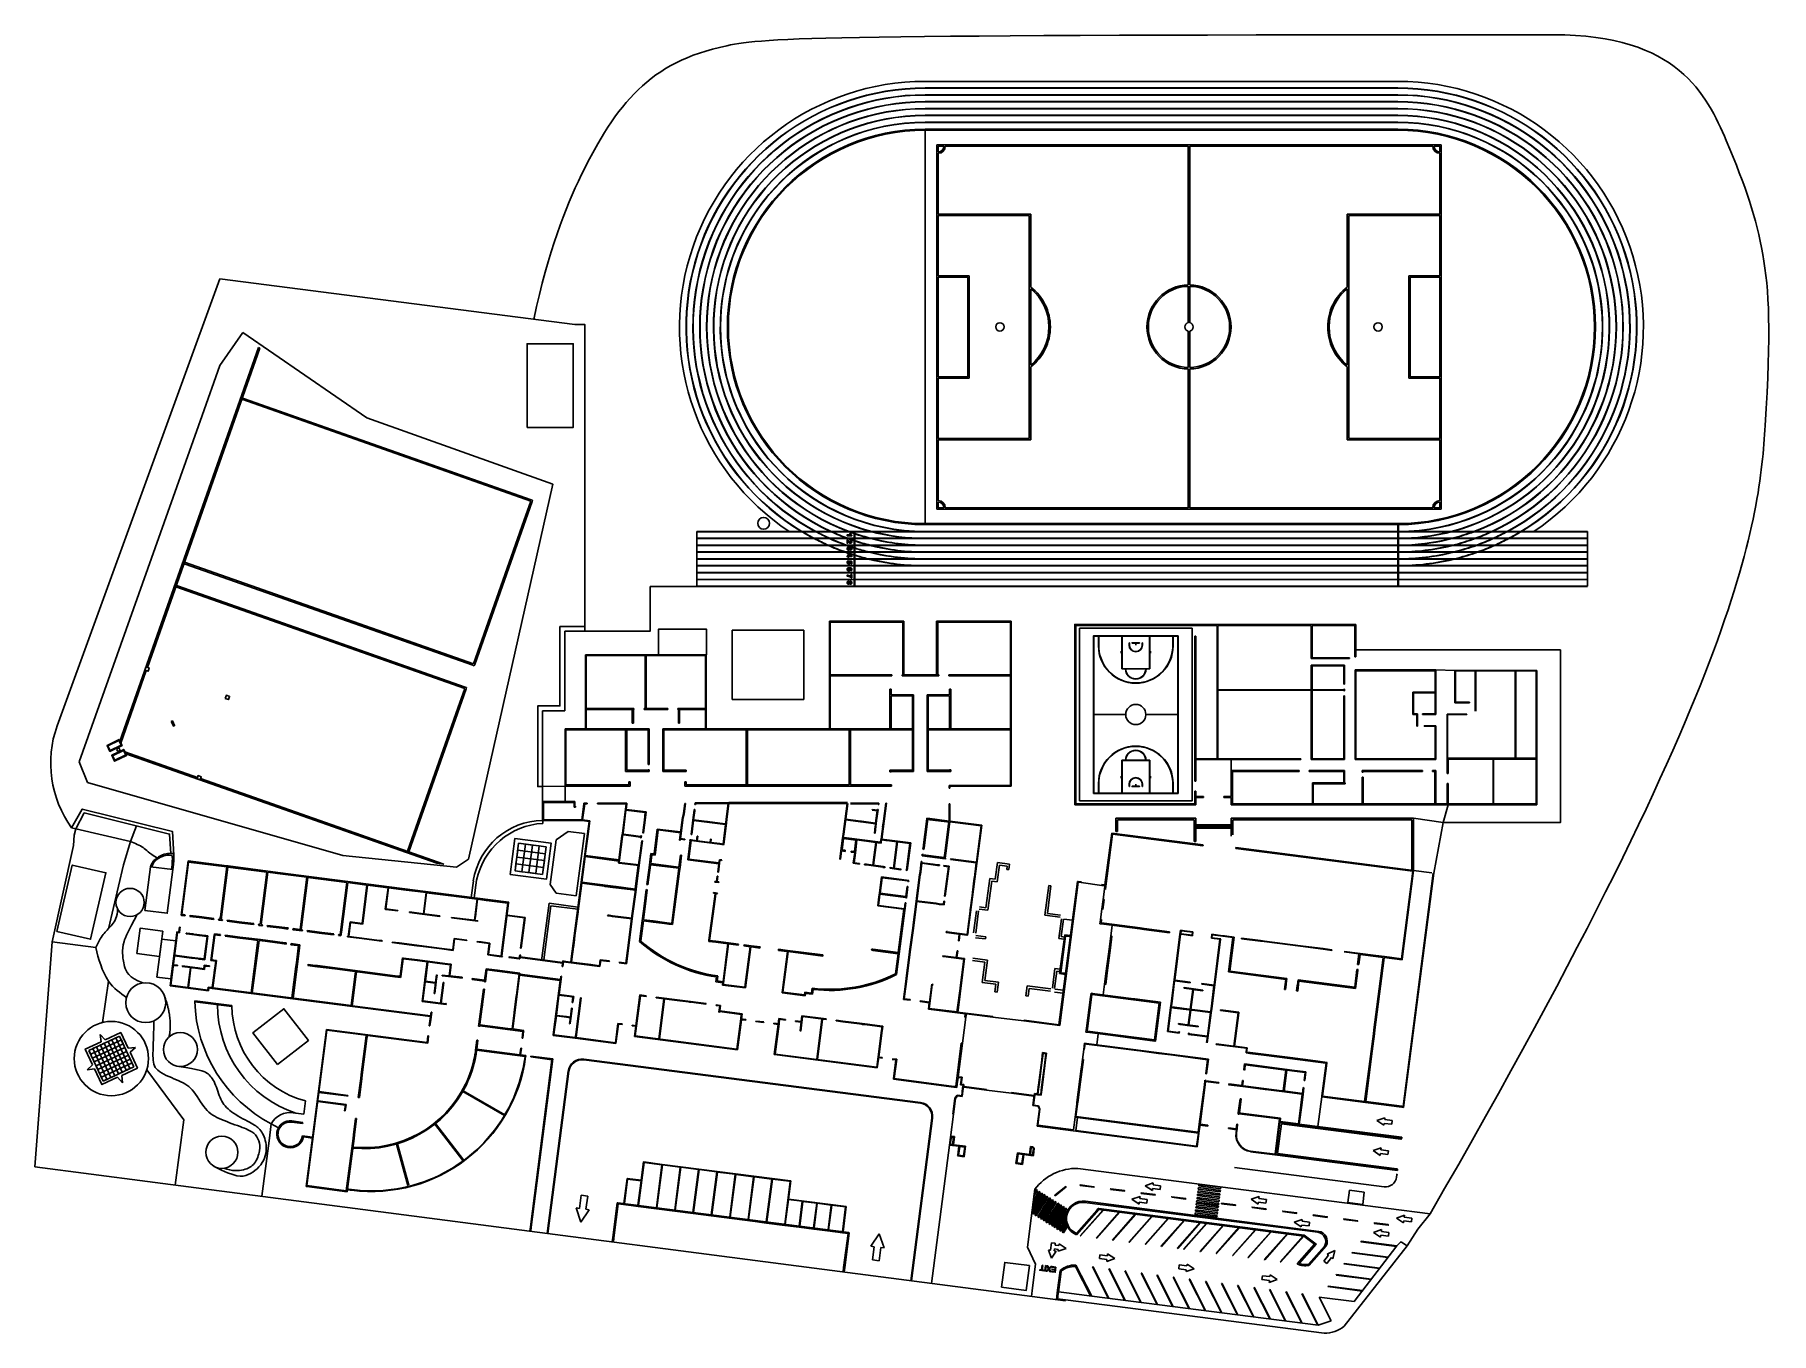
# Model space of a CAD drawing. Header units: millimetres. Extents: x -10969 to 20025, y -5443 to 17731.
import ezdxf

# ---------------------------------------------------------------- set-up
doc = ezdxf.new("R2010")
doc.units = ezdxf.units.MM
doc.header["$MEASUREMENT"] = 0
for name, color, linetype in [('1-FLR', 2, 'Continuous'), ('1-WA_IN', 7, 'Continuous'), ('Default', 7, 'Continuous'), ('PARKING LOT', 7, 'Continuous')]:
    doc.layers.add(name, color=color, linetype=linetype)

msp = doc.modelspace()

# ---------------------------------------------------------------- linework, layer by layer
at = {"layer": '1-FLR'}
for p, q in [((9754, 3749), (8326, 3749)), ((8326, 3749), (8326, 3512)), ((8356, 3512), (8356, 3719)), ((8356, 3719), (9724, 3719)), ((9724, 3719), (9724, 3332)), ((9754, 3332), (9754, 3749)), ((10388, 3428), (10388, 3749)), ((10388, 3749), (13642, 3749)), ((13612, 3719), (10418, 3719)), ((10418, 3719), (10418, 3454)), ((13612, 2820), (13612, 3719)), ((13642, 3749), (13642, 2816)), ((8326, 3512), (8356, 3512)), ((10388, 3629), (9754, 3629)), ((10388, 3599), (9754, 3599)), ((10388, 3569), (9754, 3569)), ((9724, 3332), (9754, 3332)), ((6175, 2660), (6214, 2958)), ((6248, 2913), (6210, 2616)), ((6214, 2958), (6432, 2930)), ((6387, 2895), (6248, 2913)), ((6379, 2836), (6387, 2895)), ((6419, 2831), (6379, 2836)), ((6432, 2930), (6419, 2831)), ((13642, 2816), (13969, 2774)), ((6009, 2152), (6076, 2673)), ((6111, 2628), (6044, 2108)), ((6076, 2673), (6175, 2660)), ((6210, 2616), (6111, 2628)), ((7129, 2550), (7060, 2017)), ((7105, 2051), (7169, 2545)), ((7169, 2545), (7129, 2550)), ((5787, 1705), (5838, 2099)), ((5827, 1700), (5878, 2094)), ((6044, 2108), (5890, 2127)), ((5895, 2167), (6009, 2152)), ((7060, 2017), (7333, 1982)), ((7338, 2021), (7105, 2051)), ((7355, 1954), (7309, 1602)), ((7394, 1949), (7354, 1636)), ((7399, 1948), (7553, 1928)), ((5824, 1617), (6002, 1594)), ((6008, 1633), (5829, 1656)), ((6002, 1594), (6008, 1633)), ((7309, 1602), (7403, 1589)), ((7414, 1669), (7324, 975)), ((7431, 1646), (7346, 992)), ((7354, 1636), (7409, 1629)), ((7518, 1655), (7414, 1669)), ((7515, 1636), (7431, 1646)), ((6034, 1217), (5777, 1250)), ((5771, 1210), (5990, 1182)), ((5990, 1182), (5943, 820)), ((5988, 855), (6034, 1217)), ((7195, 714), (7240, 1066)), ((7234, 709), (7275, 1021)), ((7240, 1066), (7334, 1054)), ((7275, 1021), (7329, 1014)), ((7324, 975), (7428, 961)), ((7346, 992), (7431, 981)), ((5943, 820), (6186, 789)), ((6231, 823), (5988, 855)), ((6186, 789), (6168, 650)), ((6168, 650), (6208, 645)), ((6208, 645), (6231, 823)), ((6723, 578), (6746, 757)), ((6746, 757), (7168, 702)), ((6781, 712), (6763, 573)), ((7163, 663), (6781, 712)), ((7231, 647), (7385, 627)), ((7238, 700), (7392, 680)), ((6763, 573), (6723, 578)), ((11215, -2235), (11284, -1704)), ((11284, -1704), (13411, -1978)), ((13428, -1966), (13429, -1961)), ((13343, -2509), (11215, -2235)), ((10445, -2483), (13115, -2828)), ((13339, -2655), (13344, -2615)), ((13344, -2615), (13346, -2600)), ((13355, -2531), (13356, -2526))]:
    msp.add_line(p, q, dxfattribs=at)
for centre, radius, start, end in [((13413, -1964), 15, 262.65, 352.65), ((13141, -2629), 200, 262.65, 352.65), ((13341, -2524), 15, 352.65, 82.65)]:
    msp.add_arc(centre, radius, start, end, dxfattribs=at)
at = {"layer": '1-WA_IN'}
for p, q in [((12595, 7209), (7597, 7210)), ((7597, 7210), (7597, 3990)), ((10149, 7029), (10149, 7189)), ((10149, 7189), (11816, 7189)), ((11816, 7189), (11816, 6599)), ((11831, 6611), (11831, 7189)), ((11831, 7189), (12595, 7189)), ((12610, 7209), (12595, 7209)), ((12595, 7189), (12595, 6629)), ((12610, 6629), (12610, 7209)), ((5129, 7059), (5129, 7079)), ((10149, 6459), (10149, 7029)), ((11816, 6599), (11856, 6599)), ((12495, 6611), (11831, 6611)), ((11856, 6599), (11871, 6599)), ((11871, 6599), (12495, 6599)), ((12495, 6599), (12495, 6611)), ((12595, 6629), (12610, 6629)), ((4748, 6307), (4679, 6307)), ((4748, 6287), (4679, 6287)), ((10149, 6419), (10149, 6459)), ((10149, 6043), (10149, 6419)), ((11896, 6479), (11816, 6479)), ((11816, 6479), (11816, 6399)), ((11816, 6399), (11816, 6043)), ((11831, 6399), (11831, 6470)), ((11831, 6470), (11896, 6470)), ((11831, 6043), (11831, 6399)), ((12410, 6479), (11896, 6479)), ((11896, 6470), (12398, 6470)), ((12398, 6470), (12398, 6143)), ((12410, 6143), (12410, 6479)), ((14026, 6039), (14026, 6379)), ((14378, 5808), (14378, 6388)), ((14378, 6388), (14390, 6388)), ((14390, 6388), (14740, 6388)), ((14752, 6379), (14390, 6379)), ((14390, 6379), (14390, 6039)), ((14740, 6388), (14752, 6388)), ((14752, 6388), (15457, 6388)), ((15457, 6379), (14752, 6379)), ((15457, 6388), (15466, 6388)), ((15457, 6039), (15457, 6379)), ((15466, 6388), (15829, 6388)), ((15829, 6379), (15466, 6379)), ((15466, 6379), (15466, 6039)), ((15829, 6388), (15844, 6388)), ((15829, 4004), (15829, 6379)), ((15844, 6388), (15844, 3989)), ((4698, 5932), (4316, 5932)), ((4316, 5932), (4316, 5447)), ((4698, 5447), (4698, 5932)), ((10159, 6043), (10149, 6043)), ((10159, 6034), (10149, 6034)), ((10149, 6034), (10149, 4839)), ((10249, 6043), (10159, 6043)), ((10249, 6034), (10159, 6034)), ((11816, 6043), (10249, 6043)), ((11816, 6034), (10249, 6034)), ((11816, 5679), (11816, 6034)), ((12398, 6043), (11831, 6043)), ((11831, 5679), (11831, 6034)), ((11831, 6034), (12398, 6034)), ((12398, 6143), (12410, 6143)), ((12410, 6053), (12398, 6053)), ((12398, 6053), (12398, 6043)), ((12398, 6034), (12398, 6024)), ((12398, 6024), (12410, 6024)), ((12410, 5934), (12398, 5934)), ((12398, 5934), (12398, 5608)), ((12410, 6024), (12410, 6053)), ((12410, 5589), (12410, 5934)), ((13627, 5599), (13627, 6001)), ((13627, 6001), (13988, 6001)), ((13988, 6001), (14023, 6001)), ((14023, 6001), (14026, 6001)), ((14026, 6001), (14026, 6039)), ((14390, 6039), (14390, 6027)), ((14390, 6027), (14390, 5820)), ((15457, 5599), (15457, 6039)), ((15466, 6039), (15466, 5599)), ((15466, 5659), (15466, 5989)), ((-1029, 5707), (-811, 5707)), ((-766, 5707), (-448, 5707)), ((-766, 5687), (-448, 5687)), ((686, 5707), (904, 5707)), ((11816, 5499), (11816, 5679)), ((11831, 5484), (11831, 5679)), ((12398, 5608), (12398, 5589)), ((12398, 5589), (12398, 5599)), ((12398, 5599), (12398, 5499)), ((12410, 5499), (12410, 5589)), ((13709, 5599), (13627, 5599)), ((13700, 5599), (13700, 5390)), ((13709, 5390), (13709, 5599)), ((14478, 5808), (14378, 5808)), ((14390, 5820), (14640, 5820)), ((14490, 5808), (14478, 5808)), ((14640, 5808), (14490, 5808)), ((14640, 5820), (14640, 5808)), ((15457, 4859), (15457, 5599)), ((15466, 5599), (15466, 4859)), ((-40, 5347), (-1129, 5347)), ((-1129, 5347), (-811, 5347)), ((-766, 5347), (-448, 5347)), ((-766, 5327), (-448, 5327)), ((-303, 5347), (-403, 5347)), ((-283, 5347), (-85, 5347)), ((-1, 5347), (-40, 5347)), ((-40, 5327), (-21, 5327)), ((-21, 5327), (-21, 4705)), ((-1, 4705), (-1, 5347)), ((520, 5347), (323, 5347)), ((641, 5327), (323, 5327)), ((540, 5347), (641, 5347)), ((4316, 5447), (4316, 5347)), ((4316, 5347), (4634, 5347)), ((4679, 5347), (4698, 5347)), ((4698, 5357), (4698, 5447)), ((4698, 5347), (4698, 5357)), ((11816, 4879), (11816, 5499)), ((11831, 4879), (11831, 5484)), ((12398, 5499), (12398, 4811)), ((12410, 5499), (12410, 4799)), ((13700, 5390), (13709, 5390)), ((-21, 4705), (-1, 4705)), ((10149, 4839), (10149, 4811)), ((10149, 4811), (10161, 4811)), ((10161, 4811), (10341, 4811)), ((10341, 4811), (10388, 4811)), ((10388, 4811), (10396, 4811)), ((10396, 4811), (11626, 4811)), ((11626, 4811), (11626, 4804)), ((11816, 4799), (11816, 4879)), ((11896, 4799), (11816, 4799)), ((11831, 4811), (11831, 4879)), ((11896, 4811), (11831, 4811)), ((12398, 4811), (11896, 4811)), ((12410, 4799), (11896, 4799)), ((14238, 4546), (14238, 4823)), ((14238, 4823), (14692, 4823)), ((14692, 4804), (14257, 4804)), ((14257, 4804), (14257, 4546)), ((14692, 4823), (14752, 4823)), ((14752, 4804), (14692, 4804)), ((14752, 4823), (15406, 4823)), ((15406, 4804), (14752, 4804)), ((15059, 4004), (15059, 4804)), ((15406, 4823), (15457, 4823)), ((15829, 4804), (15406, 4804)), ((15457, 4823), (15457, 4859)), ((15457, 4823), (15457, 4823)), ((15466, 4859), (15466, 4818)), ((15466, 4818), (15794, 4818)), ((15794, 4818), (15829, 4818)), ((-1129, 4342), (-811, 4342)), ((-766, 4342), (-458, 4342)), ((-458, 4342), (-455, 4342)), ((-455, 4342), (-378, 4342)), ((686, 4342), (1004, 4342)), ((1049, 4342), (1367, 4342)), ((1775, 4342), (2093, 4342)), ((2138, 4342), (2456, 4342)), ((2501, 4342), (2629, 4342)), ((3227, 4342), (3445, 4342)), ((10388, 4134), (10388, 4599)), ((10388, 4599), (10417, 4599)), ((10417, 4580), (10407, 4580)), ((10407, 4580), (10407, 4089)), ((10417, 4599), (10597, 4599)), ((10597, 4580), (10417, 4580)), ((10597, 4599), (11599, 4599)), ((11599, 4580), (10597, 4580)), ((11599, 4599), (11599, 4580)), ((14038, 4599), (13979, 4599)), ((13979, 4599), (13979, 4580)), ((13979, 4580), (14019, 4580)), ((14019, 4580), (14019, 4489)), ((14019, 4489), (14019, 4004)), ((14019, 4089), (14019, 4439)), ((14038, 4489), (14038, 4599)), ((14038, 4004), (14038, 4489)), ((14038, 4089), (14038, 4439)), ((14257, 4546), (14238, 4546)), ((-1858, 4047), (-1327, 4047)), ((-1342, 4032), (-1858, 4032)), ((-1342, 3947), (-1342, 4032)), ((-1327, 4047), (-1327, 3962)), ((-1129, 4322), (-811, 4322)), ((-766, 4322), (-458, 4322)), ((686, 4322), (1004, 4322)), ((1417, 4032), (1362, 4024)), ((1412, 4322), (1730, 4322)), ((1557, 4032), (1417, 4032)), ((1647, 4032), (1557, 4032)), ((3300, 4032), (1647, 4032)), ((1775, 4322), (2093, 4322)), ((2138, 4322), (2456, 4322)), ((2501, 4322), (2629, 4322)), ((3227, 4322), (3445, 4322)), ((3390, 4032), (3300, 4032)), ((3540, 4032), (3390, 4032)), ((4271, 4322), (3953, 4322)), ((9754, 4229), (9739, 4229)), ((9739, 4229), (9739, 4089)), ((9739, 4089), (9739, 4004)), ((9754, 4134), (9754, 4229)), ((9889, 4134), (9754, 4134)), ((9754, 4089), (9754, 4119)), ((9754, 4119), (9889, 4119)), ((9754, 3989), (9754, 4089)), ((9889, 4119), (9889, 4134)), ((10253, 4119), (10253, 4134)), ((10253, 4134), (10388, 4134)), ((10260, 4119), (10253, 4119)), ((10388, 4119), (10260, 4119)), ((10388, 4089), (10388, 4119)), ((10388, 4004), (10388, 4089)), ((10407, 4089), (10407, 4004)), ((-1903, 4007), (-1903, 3752)), ((-1888, 4007), (-1888, 3752)), ((-1202, 3722), (-1773, 3722)), ((-1317, 3947), (-1342, 3947)), ((-1327, 3962), (-1317, 3962)), ((-1317, 3962), (-1317, 3947)), ((-1166, 4005), (-1202, 3722)), ((-1153, 4005), (-1190, 3721)), ((-1190, 3721), (-1062, 3705)), ((-1117, 4005), (-1153, 4005)), ((-1117, 4017), (-1107, 4017)), ((-1107, 4005), (-1117, 4005)), ((-1107, 4017), (-1107, 4005)), ((-461, 4017), (-927, 4017)), ((-927, 4017), (-927, 4005)), ((-927, 4005), (-461, 4005)), ((-481, 3481), (-414, 4005)), ((-469, 3480), (-416, 3894)), ((-416, 3894), (-71, 3849)), ((-415, 3906), (-401, 4007)), ((-57, 3860), (-415, 3906)), ((-71, 3849), (-88, 3714)), ((-76, 3713), (-57, 3860)), ((784, 3761), (745, 3459)), ((795, 3845), (784, 3761)), ((791, 3720), (796, 3760)), ((1027, 3689), (791, 3720)), ((803, 3907), (795, 3845)), ((796, 3760), (807, 3844)), ((815, 3905), (803, 3907)), ((807, 3844), (811, 3871)), ((809, 3859), (807, 3844)), ((811, 3871), (815, 3905)), ((818, 4024), (815, 3996)), ((815, 3996), (827, 3995)), ((1362, 4024), (818, 4024)), ((827, 3995), (829, 4012)), ((829, 4012), (1362, 4012)), ((1362, 4012), (1410, 4012)), ((1374, 3733), (1365, 3664)), ((1410, 4012), (1374, 3733)), ((1377, 3662), (1386, 3732)), ((1386, 3732), (1422, 4012)), ((1422, 4012), (1557, 4012)), ((1557, 4012), (1647, 4012)), ((1647, 4012), (3300, 4012)), ((3300, 4012), (3390, 4012)), ((3390, 4012), (3540, 4012)), ((4098, 4017), (3592, 4017)), ((3592, 4005), (4084, 4005)), ((4084, 4005), (4083, 3995)), ((4083, 3995), (4095, 3993)), ((4095, 3993), (4098, 4017)), ((7597, 3990), (7612, 3990)), ((7612, 3990), (9674, 3989)), ((9739, 4004), (9674, 4004)), ((9674, 4004), (9680, 4004)), ((9674, 3989), (9754, 3989)), ((10388, 3989), (10388, 4004)), ((15844, 3989), (10388, 3989)), ((10407, 4004), (15829, 4004)), ((15821, 4004), (15829, 4004)), ((-1773, 3707), (-1198, 3707)), ((-1105, 3468), (-1392, 1237)), ((-1198, 3707), (-1076, 3691)), ((-1093, 3467), (-1142, 3082)), ((-1076, 3691), (-1105, 3468)), ((-1062, 3705), (-1093, 3467)), ((-543, 3005), (-488, 3427)), ((-531, 3004), (-477, 3425)), ((-488, 3427), (-481, 3481)), ((-477, 3425), (-473, 3452)), ((-471, 3464), (-469, 3480)), ((-471, 3464), (-460, 3463)), ((-460, 3463), (-281, 3440)), ((-281, 3440), (-154, 3423)), ((-155, 3411), (-157, 3400)), ((-152, 3435), (-154, 3423)), ((-140, 3433), (-152, 3435)), ((-145, 3398), (-140, 3433)), ((-100, 3625), (-118, 3486)), ((-118, 3486), (-106, 3485)), ((-106, 3485), (-88, 3624)), ((-88, 3714), (-100, 3625)), ((-88, 3624), (-76, 3713)), ((745, 3459), (757, 3457)), ((757, 3457), (790, 3708)), ((790, 3708), (1315, 3640)), ((854, 3427), (844, 3348)), ((866, 3426), (854, 3427)), ((856, 3347), (866, 3426)), ((1039, 3688), (1027, 3689)), ((1305, 3654), (1039, 3688)), ((1362, 3646), (1305, 3654)), ((1315, 3640), (1361, 3634)), ((1361, 3634), (1316, 3287)), ((1328, 3286), (1377, 3662)), ((1365, 3664), (1362, 3646)), ((4165, 3595), (4173, 3662)), ((4184, 3649), (4175, 3582)), ((-136, 3344), (-170, 3079)), ((-157, 3400), (-145, 3398)), ((-157, 3089), (-124, 3343)), ((-124, 3343), (-136, 3344)), ((731, 3350), (687, 3008)), ((704, 3021), (746, 3349)), ((723, 3364), (721, 3352)), ((721, 3352), (731, 3350)), ((733, 3362), (723, 3364)), ((745, 3361), (733, 3362)), ((844, 3348), (745, 3361)), ((746, 3349), (1257, 3283)), ((1084, 3317), (856, 3347)), ((1092, 3377), (1084, 3317)), ((1104, 3375), (1092, 3377)), ((1096, 3316), (1104, 3375)), ((1259, 3295), (1096, 3316)), ((1257, 3283), (1326, 3274)), ((1316, 3287), (1259, 3295)), ((1326, 3274), (1328, 3286)), ((-8358, 2017), (-8233, 2989)), ((-8224, 2967), (-8344, 2034)), ((-8233, 2989), (-7539, 2899)), ((-7542, 2879), (-8224, 2967)), ((-7656, 1992), (-7542, 2879)), ((-7522, 2877), (-7637, 1989)), ((-7539, 2899), (-7519, 2897)), ((-6828, 2787), (-7522, 2877)), ((-7519, 2897), (-6632, 2782)), ((-1204, 2606), (-1145, 3063)), ((-1145, 3063), (-588, 2991)), ((-1142, 3082), (-585, 3011)), ((-588, 2991), (-545, 2985)), ((-585, 3011), (-543, 3005)), ((-545, 2985), (-550, 2951)), ((-550, 2951), (-538, 2949)), ((-538, 2949), (-235, 2910)), ((-536, 2961), (-531, 3004)), ((-234, 2922), (-536, 2961)), ((-201, 2906), (-242, 2586)), ((-235, 2910), (-201, 2906)), ((-191, 2916), (-234, 2922)), ((-222, 2583), (-181, 2903)), ((-186, 2959), (-191, 2916)), ((-170, 3079), (-186, 2959)), ((-181, 2903), (-174, 2958)), ((-174, 2958), (-157, 3089)), ((687, 3008), (1242, 2937)), ((1244, 2952), (704, 3021)), ((1242, 2937), (1222, 2785)), ((1234, 2784), (1262, 2998)), ((1251, 3009), (1244, 2952)), ((1292, 3004), (1251, 3009)), ((1262, 2998), (1290, 2994)), ((1290, 2994), (1292, 3004)), ((5259, 2905), (5257, 2893)), ((5257, 2893), (5338, 2882)), ((5352, 2893), (5259, 2905)), ((5338, 2882), (5271, 2359)), ((5283, 2357), (5352, 2893)), ((-6942, 1900), (-6828, 2787)), ((-6632, 2782), (-3396, 2365)), ((-1271, 2088), (-1206, 2587)), ((-1206, 2587), (-797, 2534)), ((-647, 2535), (-1204, 2606)), ((-797, 2534), (-785, 2532)), ((-785, 2532), (-649, 2515)), ((-649, 2515), (-595, 2508)), ((-592, 2528), (-647, 2535)), ((-595, 2508), (-292, 2469)), ((-290, 2489), (-592, 2528)), ((-255, 2484), (-290, 2489)), ((-242, 2586), (-255, 2484)), ((-242, 2427), (-222, 2583)), ((1222, 2785), (1234, 2784)), ((4107, 2413), (4144, 2702)), ((4155, 2688), (4119, 2411)), ((4144, 2702), (4630, 2639)), ((4616, 2629), (4155, 2688)), ((4581, 2352), (4604, 2529)), ((4616, 2528), (4589, 2325)), ((4604, 2529), (4616, 2528)), ((4615, 2619), (4616, 2629)), ((4627, 2617), (4615, 2619)), ((4630, 2639), (4627, 2617)), ((-3396, 2365), (-2508, 2250)), ((-3122, 1927), (-3073, 2303)), ((-3064, 2302), (-3097, 2048)), ((-2913, 2282), (-3064, 2302)), ((-2904, 2281), (-2913, 2282)), ((-2523, 2232), (-2904, 2281)), ((-2637, 1344), (-2523, 2232)), ((-2511, 2231), (-2626, 1343)), ((-2508, 2250), (-2511, 2231)), ((-254, 2428), (-309, 2007)), ((-297, 2005), (-242, 2427)), ((-292, 2469), (-250, 2463)), ((-250, 2463), (-254, 2428)), ((4077, 2183), (4098, 2343)), ((4543, 2123), (4077, 2183)), ((4110, 2342), (4091, 2193)), ((4091, 2193), (4553, 2134)), ((4098, 2343), (4107, 2413)), ((4117, 2396), (4110, 2342)), ((4579, 2337), (4117, 2396)), ((4119, 2411), (4581, 2352)), ((4578, 2236), (4461, 1329)), ((4553, 2134), (4566, 2238)), ((4566, 2238), (4578, 2236)), ((4578, 2327), (4579, 2337)), ((4589, 2325), (4578, 2327)), ((5271, 2359), (5283, 2357)), ((8077, 2123), (8100, 2301)), ((8119, 2299), (8096, 2120)), ((8100, 2301), (8119, 2299)), ((-8347, 2015), (-8358, 2017)), ((-8287, 2008), (-8347, 2015)), ((-8344, 2034), (-8285, 2027)), ((-8285, 2027), (-8287, 2008)), ((-7687, 1930), (-7685, 1949)), ((-7677, 1929), (-7687, 1930)), ((-7685, 1949), (-7675, 1948)), ((-7632, 1923), (-7677, 1929)), ((-7675, 1948), (-7662, 1946)), ((-7662, 1946), (-7656, 1992)), ((-7637, 1989), (-7642, 1944)), ((-7642, 1944), (-7630, 1942)), ((-7623, 1922), (-7632, 1923)), ((-7630, 1942), (-7620, 1941)), ((-7620, 1941), (-7623, 1922)), ((-6948, 1854), (-6942, 1900)), ((-3533, 1971), (-3532, 1980)), ((-3062, 1910), (-3533, 1971)), ((-3532, 1980), (-3122, 1927)), ((-3098, 2039), (-3113, 1926)), ((-3113, 1926), (-3060, 1919)), ((-3097, 2048), (-3098, 2039)), ((-3060, 1919), (-3062, 1910)), ((-1326, 1657), (-1272, 2076)), ((-1272, 2076), (-1271, 2088)), ((-741, 2019), (-743, 2007)), ((-743, 2007), (-715, 2004)), ((-714, 2016), (-741, 2019)), ((-715, 2004), (-661, 1997)), ((-659, 2009), (-714, 2016)), ((-661, 1997), (-358, 1958)), ((-357, 1970), (-659, 2009)), ((-316, 1952), (-370, 1531)), ((-358, 1958), (-316, 1952)), ((-358, 1529), (-304, 1951)), ((-314, 1964), (-357, 1970)), ((-309, 2007), (-314, 1964)), ((-304, 1951), (-297, 2005)), ((4444, 1351), (4543, 2123)), ((8096, 2120), (8077, 2123)), ((-8431, 1709), (-8554, 757)), ((-8541, 767), (-8420, 1707)), ((-8430, 1721), (-8431, 1709)), ((-8397, 1716), (-8430, 1721)), ((-8420, 1707), (-8387, 1703)), ((-8390, 1769), (-8397, 1716)), ((-8386, 1804), (-8390, 1769)), ((-8387, 1703), (-8379, 1767)), ((-8374, 1802), (-8386, 1804)), ((-8379, 1767), (-8374, 1802)), ((-8266, 1699), (-8268, 1688)), ((-8268, 1688), (-8256, 1686)), ((-8254, 1698), (-8266, 1699)), ((-8256, 1686), (-8074, 1663)), ((-8144, 1684), (-8254, 1698)), ((-8132, 1682), (-8144, 1684)), ((-8073, 1675), (-8132, 1682)), ((-8074, 1663), (-8042, 1658)), ((-8028, 1669), (-8073, 1675)), ((-8042, 1658), (-8030, 1657)), ((-8030, 1657), (-7936, 1645)), ((-7929, 1656), (-8028, 1669)), ((-7893, 1639), (-7945, 1237)), ((-7936, 1645), (-7893, 1639)), ((-7924, 1655), (-7934, 1657)), ((-7934, 1224), (-7879, 1650)), ((-7912, 1654), (-7924, 1655)), ((-7891, 1651), (-7912, 1654)), ((-7879, 1650), (-7891, 1651)), ((-7764, 1662), (-7817, 1251)), ((-7753, 1661), (-7806, 1249)), ((-7761, 1688), (-7764, 1662)), ((-7709, 1681), (-7761, 1688)), ((-7752, 1667), (-7753, 1661)), ((-7667, 1656), (-7752, 1667)), ((-7659, 1675), (-7709, 1681)), ((-7657, 1655), (-7667, 1656)), ((-7664, 1675), (-7655, 1674)), ((-7655, 1674), (-7657, 1655)), ((-7565, 1662), (-7568, 1644)), ((-7568, 1644), (-7354, 1616)), ((-7352, 1635), (-7565, 1662)), ((-7354, 1616), (-7310, 1610)), ((-7307, 1629), (-7352, 1635)), ((-7310, 1610), (-7097, 1583)), ((-7094, 1602), (-7307, 1629)), ((-7097, 1583), (-6985, 1568)), ((-6851, 1570), (-7094, 1602)), ((-6997, 1570), (-7007, 1571)), ((-6995, 1589), (-7005, 1590)), ((-6985, 1568), (-6991, 1523)), ((-6973, 1838), (-6970, 1857)), ((-6963, 1837), (-6973, 1838)), ((-6971, 1520), (-6965, 1566)), ((-6970, 1857), (-6961, 1856)), ((-6965, 1566), (-6854, 1552)), ((-6918, 1831), (-6963, 1837)), ((-6961, 1856), (-6948, 1854)), ((-6943, 1563), (-6953, 1564)), ((-6908, 1830), (-6918, 1831)), ((-6916, 1850), (-6906, 1849)), ((-6906, 1849), (-6908, 1830)), ((-6854, 1552), (-6640, 1524)), ((-6638, 1543), (-6851, 1570)), ((-3483, 1604), (-3509, 1400)), ((-3502, 1390), (-3475, 1594)), ((-3254, 1574), (-3483, 1604)), ((-3475, 1594), (-3255, 1565)), ((-3255, 1565), (-3254, 1574)), ((-3076, 1542), (-3075, 1551)), ((-3075, 1551), (-3008, 1543)), ((-1345, 1510), (-1328, 1645)), ((-1328, 1645), (-1326, 1657)), ((-8473, 1293), (-8169, 1254)), ((-8168, 1266), (-8471, 1305)), ((-8169, 1254), (-8158, 1252)), ((-8156, 1264), (-8168, 1266)), ((-8158, 1252), (-8046, 1238)), ((-8126, 1260), (-8156, 1264)), ((-8114, 1259), (-8126, 1260)), ((-7945, 1237), (-8114, 1259)), ((-7817, 1251), (-7823, 1209)), ((-7806, 1249), (-7809, 1220)), ((-6991, 1523), (-7105, 635)), ((-7086, 633), (-6971, 1520)), ((-6640, 1524), (-6596, 1518)), ((-6593, 1537), (-6638, 1543)), ((-6596, 1518), (-6484, 1504)), ((-6482, 1523), (-6593, 1537)), ((-6484, 1504), (-6482, 1523)), ((-6392, 1511), (-6395, 1492)), ((-6395, 1492), (-6283, 1478)), ((-6281, 1497), (-6392, 1511)), ((-6359, 539), (-6245, 1427)), ((-6264, 1429), (-6298, 1166)), ((-6283, 1478), (-6259, 1475)), ((-6236, 1491), (-6281, 1497)), ((-6259, 1475), (-6264, 1429)), ((-6245, 1427), (-6236, 1491)), ((-4587, 1539), (-4588, 1530)), ((-4588, 1530), (-4464, 1514)), ((-4463, 1523), (-4587, 1539)), ((-4464, 1514), (-3705, 1417)), ((-3704, 1426), (-4463, 1523)), ((-4447, 928), (-4405, 1255)), ((-4435, 926), (-4395, 1241)), ((-4419, 1509), (-4107, 1468)), ((-4418, 1518), (-4106, 1477)), ((-4405, 1255), (-4393, 1253)), ((-4395, 1241), (-4140, 1209)), ((-4393, 1253), (-4139, 1220)), ((-4061, 1472), (-3748, 1431)), ((-3705, 1417), (-3502, 1390)), ((-3509, 1400), (-3704, 1426)), ((-2856, 1514), (-3076, 1542)), ((-3008, 1543), (-2999, 1541)), ((-2999, 1541), (-2846, 1522)), ((-2882, 1310), (-2856, 1514)), ((-2678, 1284), (-2882, 1310)), ((-2847, 1513), (-2872, 1318)), ((-2872, 1318), (-2677, 1293)), ((-2846, 1522), (-2847, 1513)), ((-2634, 1278), (-2678, 1284)), ((-2677, 1293), (-2645, 1289)), ((-2645, 1289), (-2637, 1344)), ((-2624, 1277), (-2634, 1278)), ((-2626, 1343), (-2632, 1290)), ((-2632, 1290), (-2622, 1289)), ((-2622, 1289), (-2624, 1277)), ((-2503, 1274), (-2505, 1262)), ((-2505, 1262), (-2321, 1238)), ((-2320, 1250), (-2503, 1274)), ((-2312, 1308), (-2320, 1250)), ((-2301, 1306), (-2312, 1308)), ((-2310, 1237), (-2306, 1263)), ((-2306, 1263), (-1549, 1165)), ((-2305, 1275), (-2301, 1306)), ((-1548, 1177), (-2305, 1275)), ((-377, 1476), (-417, 1165)), ((-407, 1152), (-365, 1475)), ((-370, 1531), (-377, 1476)), ((-365, 1475), (-358, 1529)), ((2479, 1368), (2386, 646)), ((2392, 693), (2479, 1368)), ((3967, 1392), (3970, 1412)), ((3987, 1390), (3967, 1392)), ((3970, 1412), (3990, 1410)), ((4441, 1331), (3987, 1390)), ((3990, 1410), (4444, 1351)), ((4395, 971), (4441, 1331)), ((4461, 1329), (4413, 958)), ((5238, 1282), (5239, 1294)), ((5250, 1280), (5238, 1282)), ((5239, 1294), (5477, 1263)), ((5615, 1233), (5250, 1280)), ((5477, 1263), (5493, 1382)), ((5505, 1381), (5489, 1262)), ((5489, 1262), (5616, 1245)), ((5493, 1382), (5505, 1381)), ((5616, 1245), (5628, 1244)), ((5628, 1244), (5620, 1184)), ((-8420, 1113), (-8495, 1122)), ((-8493, 1134), (-8419, 1125)), ((-8419, 1125), (-8420, 1113)), ((-8334, 1114), (-8336, 1102)), ((-8336, 1102), (-8191, 1083)), ((-8066, 1079), (-8334, 1114)), ((-8191, 1083), (-8237, 728)), ((-8225, 726), (-8180, 1082)), ((-8180, 1082), (-8150, 1078)), ((-8150, 1078), (-8138, 1076)), ((-8138, 1076), (-7939, 1051)), ((-8055, 1078), (-8066, 1079)), ((-7949, 1064), (-8055, 1078)), ((-8046, 1238), (-8034, 1236)), ((-8034, 1236), (-7934, 1224)), ((-7943, 1112), (-7949, 1064)), ((-7942, 1124), (-7943, 1112)), ((-7850, 1112), (-7942, 1124)), ((-7939, 1051), (-7931, 1110)), ((-7931, 1110), (-7852, 1100)), ((-7852, 1100), (-7850, 1112)), ((-7823, 1209), (-7738, 1198)), ((-7809, 1220), (-7737, 1210)), ((-7765, 986), (-7799, 725)), ((-7725, 1209), (-7787, 723)), ((-7764, 998), (-7765, 986)), ((-7738, 1198), (-7764, 998)), ((-7737, 1210), (-7725, 1209)), ((-6307, 1102), (-6379, 542)), ((-6298, 1166), (-6307, 1102)), ((-6092, 1121), (-6090, 1139)), ((-5969, 1105), (-6092, 1121)), ((-6090, 1139), (-5966, 1123)), ((-5924, 1099), (-5969, 1105)), ((-5966, 1123), (-5921, 1118)), ((-5611, 1059), (-5924, 1099)), ((-5921, 1118), (-5609, 1077)), ((-5567, 1053), (-5611, 1059)), ((-5609, 1077), (-5564, 1072)), ((-5254, 1013), (-5567, 1053)), ((-5564, 1072), (-5252, 1031)), ((-5320, 405), (-5247, 965)), ((-5301, 402), (-5229, 963)), ((-5242, 1011), (-5254, 1013)), ((-5252, 1031), (-5207, 1026)), ((-5247, 965), (-5242, 1011)), ((-5229, 963), (-5223, 1008)), ((-5223, 1008), (-5210, 1007)), ((-5210, 1007), (-4897, 966)), ((-5207, 1026), (-4895, 985)), ((-4897, 966), (-4853, 961)), ((-4895, 985), (-4850, 980)), ((-4853, 961), (-4540, 920)), ((-4850, 980), (-4538, 939)), ((-4538, 939), (-4493, 933)), ((-4493, 933), (-4447, 928)), ((-4140, 1209), (-4096, 1203)), ((-4139, 1220), (-4094, 1215)), ((-4096, 1203), (-3965, 1186)), ((-4094, 1215), (-3782, 1174)), ((-3965, 1186), (-4006, 871)), ((-3997, 843), (-3953, 1184)), ((-3953, 1184), (-3783, 1163)), ((-3800, 951), (-3817, 820)), ((-3802, 844), (-3788, 949)), ((-3788, 949), (-3800, 951)), ((-3783, 1163), (-3547, 1132)), ((-3782, 1174), (-3557, 1145)), ((-3698, 938), (-3696, 950)), ((-3583, 923), (-3698, 938)), ((-3696, 950), (-3582, 935)), ((-3573, 934), (-3583, 935)), ((-3554, 1080), (-3573, 934)), ((-3534, 1142), (-3560, 939)), ((-3560, 939), (-3339, 911)), ((-3547, 1132), (-3558, 1134)), ((-3546, 1144), (-3557, 1145)), ((-3557, 1145), (-3534, 1142)), ((-3552, 1091), (-3554, 1080)), ((-3547, 1132), (-3552, 1091)), ((-2321, 1238), (-2310, 1237)), ((-1549, 1165), (-1557, 1104)), ((-1557, 1104), (-1545, 1103)), ((-1545, 1201), (-1548, 1177)), ((-1488, 1194), (-1545, 1201)), ((-1545, 1103), (-1534, 1188)), ((-1534, 1188), (-1489, 1182)), ((-1489, 1182), (-881, 1103)), ((-1400, 1182), (-1488, 1194)), ((-1392, 1237), (-1400, 1182)), ((-891, 1117), (-1085, 1142)), ((-877, 1224), (-891, 1117)), ((-881, 1103), (-867, 1211)), ((-712, 1203), (-877, 1224)), ((-867, 1211), (-714, 1191)), ((-714, 1191), (-712, 1203)), ((-534, 1180), (-535, 1168)), ((-535, 1168), (-407, 1152)), ((-417, 1165), (-534, 1180)), ((5609, 1186), (5615, 1233)), ((-8554, 757), (-7868, 668)), ((-8237, 728), (-8541, 767)), ((-7878, 681), (-8225, 726)), ((-7872, 734), (-7878, 681)), ((-7799, 725), (-7872, 734)), ((-7868, 668), (-7861, 721)), ((-7861, 721), (-7801, 713)), ((-7801, 713), (-3906, 210)), ((-7787, 723), (-5320, 405)), ((-4540, 920), (-4438, 907)), ((-4438, 907), (-4435, 926)), ((-4007, 859), (-4056, 481)), ((-4043, 492), (-3999, 831)), ((-4006, 871), (-4007, 859)), ((-3999, 831), (-3818, 808)), ((-3817, 820), (-3997, 843)), ((-3824, 766), (-3842, 623)), ((-3842, 623), (-3830, 621)), ((-3830, 621), (-3803, 832)), ((-3822, 778), (-3824, 766)), ((-3818, 808), (-3822, 778)), ((-3803, 832), (-3802, 844)), ((-3679, 816), (-3726, 451)), ((-3714, 449), (-3667, 815)), ((-3667, 815), (-3679, 816)), ((-3342, 892), (-3584, 923)), ((-3339, 911), (-3342, 892)), ((2372, 635), (2380, 695)), ((2782, 582), (2372, 635)), ((2386, 646), (2771, 596)), ((2771, 596), (2777, 643)), ((2777, 643), (2896, 628)), ((2787, 622), (2782, 582)), ((2913, 606), (2787, 622)), ((2896, 628), (2907, 715)), ((2924, 693), (2913, 606)), ((7884, 625), (7875, 556)), ((7953, 616), (7884, 625)), ((-3904, 222), (-5301, 402)), ((-4056, 481), (-3626, 426)), ((-3726, 451), (-4043, 492)), ((-3634, 439), (-3714, 449)), ((-3624, 443), (-3634, 444)), ((-3634, 444), (-3634, 439)), ((-3626, 426), (-3624, 443)), ((-2985, 363), (-2962, 542)), ((-239, 46), (-169, 595)), ((-158, 582), (-227, 45)), ((-169, 595), (-54, 580)), ((-56, 568), (-158, 582)), ((-54, 580), (-56, 568)), ((556, 489), (708, 470)), ((720, 468), (740, 466)), ((1192, 419), (1191, 408)), ((1191, 408), (1258, 399)), ((1272, 409), (1192, 419)), ((1258, 399), (1244, 290)), ((1259, 310), (1272, 409)), ((1658, 258), (1259, 310)), ((7875, 556), (7803, 0)), ((8598, 533), (7953, 616)), ((8667, 524), (8598, 533)), ((9124, 465), (8667, 524)), ((9034, -229), (9124, 465)), ((-3906, 210), (-3928, 43)), ((-3928, 43), (-3916, 41)), ((-3916, 41), (-3901, 156)), ((-3896, 289), (-3904, 222)), ((-3901, 156), (-3884, 288)), ((-3884, 288), (-3896, 289)), ((1244, 290), (1256, 288)), ((1256, 288), (1257, 298)), ((1257, 298), (1642, 248)), ((1642, 248), (1631, 166)), ((1646, 164), (1658, 258)), ((2610, 136), (2608, 124)), ((2608, 124), (2711, 111)), ((2713, 122), (2610, 136)), ((2691, -48), (2725, 222)), ((2736, 208), (2703, -50)), ((2725, 222), (3159, 166)), ((3157, 154), (2736, 208)), ((2988, -554), (3081, 164)), ((3000, -556), (3093, 162)), ((3159, 166), (3157, 154)), ((7803, 0), (7794, -69)), ((9479, 66), (9642, 45)), ((-5763, -19), (-6113, -2732)), ((-6111, -2808), (-5753, -33)), ((-3966, -251), (-5763, -19)), ((-5753, -33), (-5051, -123)), ((-5058, -181), (-5141, -826)), ((-5122, -828), (-5039, -183)), ((-5051, -123), (-5058, -181)), ((-5039, -183), (-5032, -126)), ((-5032, -126), (-3955, -265)), ((-3951, -136), (-3966, -251)), ((-3955, -265), (-3939, -137)), ((-3939, -137), (-3951, -136)), ((-3101, -389), (-3078, -212)), ((-3059, -214), (-3080, -373)), ((-3078, -212), (-3059, -214)), ((2703, -50), (2691, -48)), ((7794, -69), (7864, -78)), ((7864, -78), (8320, -137)), ((8320, -137), (8578, -170)), ((8578, -170), (9024, -228)), ((9024, -228), (9034, -229)), ((-3100, -390), (-3101, -389)), ((-3101, -399), (-3100, -390)), ((-3080, -373), (-2900, -396)), ((-2900, -396), (-2309, -473)), ((-2309, -473), (-2293, -354)), ((-2281, -355), (-2297, -474)), ((-2297, -474), (-2204, -486)), ((-2293, -354), (-2281, -355)), ((-2204, -486), (-2206, -506)), ((10690, -443), (11434, -539)), ((11434, -539), (11890, -598)), ((11890, -598), (12074, -621)), ((-5150, -895), (-5194, -1233)), ((-5175, -1236), (-5131, -897)), ((-5141, -826), (-5150, -895)), ((-5131, -897), (-5122, -828)), ((-5896, -1143), (-5404, -1206)), ((-5381, -1197), (-5894, -1131)), ((-5392, -1208), (-5382, -1209)), ((-5382, -1209), (-5381, -1197)), ((-5194, -1233), (-5175, -1236)), ((-3330, -1131), (-2585, -1558)), ((-5242, -1609), (-5279, -1897)), ((-5260, -1899), (-5223, -1612)), ((-3827, -1711), (-3328, -2358)), ((-3813, -1699), (-3313, -2346)), ((-5288, -1966), (-5409, -2898)), ((-5380, -2826), (-5269, -1969)), ((-5279, -1897), (-5288, -1966)), ((-5269, -1969), (-5260, -1899)), ((-4510, -2065), (-4311, -2803)), ((-4492, -2060), (-4292, -2798)), ((-6113, -2732), (-6125, -2821)), ((-6125, -2821), (-6113, -2823)), ((-6113, -2823), (-5392, -2916)), ((-5409, -2898), (-6111, -2808)), ((-5392, -2916), (-5380, -2826))]:
    msp.add_line(p, q, dxfattribs=at)
for points in [[(15457, 6379), (15457, 6379)], [(4634, 5347), (4679, 5347)]]:
    msp.add_lwpolyline(points, dxfattribs=at)
for centre, radius, start, end in [((3224, 3325), 2629, 263.0861, 296.4487), ((3224, 3325), 2649, 263.5154, 296.68), ((-4959, -135), 2777, 262.65, 352.3303), ((-5019, -151), 1933, 333.9891, 349.9458), ((-5083, -130), 2000, 349.6768, 352.2555), ((-5083, -130), 2000, 264.0957, 334.258), ((-4959, -135), 2767, 262.65, 329.0577), ((-4959, -135), 2777, 261.1333, 262.65), ((-4959, -135), 2767, 261.129, 262.65)]:
    msp.add_arc(centre, radius, start, end, dxfattribs=at)
at = {"layer": 'Default'}
for p, q in [((13361, 16898), (4922, 16898)), ((13361, 16781), (4922, 16781)), ((4922, 16776), (13361, 16776)), ((13361, 16659), (4922, 16659)), ((4922, 16654), (13361, 16654)), ((13361, 16537), (4922, 16537)), ((4922, 16532), (13361, 16532)), ((13361, 16415), (4922, 16415)), ((4922, 16410), (13361, 16410)), ((13361, 16293), (4922, 16293)), ((4922, 16288), (13361, 16288)), ((4922, 16171), (13361, 16171)), ((13361, 16166), (4922, 16166)), ((4922, 16044), (4922, 8988)), ((13361, 16044), (4922, 16044)), ((9620, 15741), (9620, 13266)), ((9645, 13266), (9645, 15741)), ((6808, 14531), (5158, 14531)), ((6758, 14506), (5158, 14506)), ((6783, 14506), (6758, 14506)), ((6783, 10526), (6783, 14506)), ((6808, 13228), (6808, 14531)), ((12458, 13228), (12458, 14531)), ((12458, 14531), (14108, 14531)), ((12483, 10526), (12483, 14506)), ((12483, 14506), (12508, 14506)), ((12508, 14506), (14108, 14506)), ((-7663, 13375), (-10570, 5396)), ((-1327, 12557), (-7663, 13375)), ((5708, 13431), (5158, 13431)), ((5683, 13406), (5158, 13406)), ((5158, 13406), (5158, 11626)), ((5683, 11626), (5683, 13406)), ((5708, 11601), (5708, 13431)), ((13558, 11601), (13558, 13431)), ((13558, 13431), (14108, 13431)), ((13583, 11626), (13583, 13406)), ((13583, 13406), (14108, 13406)), ((6808, 11835), (6808, 13196)), ((9620, 13241), (9620, 12590)), ((9645, 12590), (9645, 13241)), ((12458, 11835), (12458, 13196)), ((9620, 12442), (9620, 11791)), ((9645, 11791), (9645, 12442)), ((-7663, 11826), (-7979, 10937)), ((6808, 10501), (6808, 11803)), ((12458, 10501), (12458, 11803)), ((5158, 11626), (5683, 11626)), ((5158, 11601), (5708, 11601)), ((5158, 11601), (5158, 10526)), ((9620, 11766), (9620, 9291)), ((9645, 9291), (9645, 11766)), ((14108, 11601), (13558, 11601)), ((14108, 11626), (13583, 11626)), ((-7274, 11225), (-7250, 11217)), ((-2115, 9410), (-7274, 11225)), ((-7242, 11240), (-7266, 11249)), ((-7979, 10937), (-10178, 4757)), ((-7398, 10872), (-8297, 8317)), ((-1723, 9713), (-5041, 10894)), ((5158, 10526), (6758, 10526)), ((5158, 10501), (6808, 10501)), ((6758, 10526), (6783, 10526)), ((14108, 10501), (12458, 10501)), ((12508, 10526), (12483, 10526)), ((14108, 10526), (12508, 10526)), ((-2084, 9425), (-2107, 9433)), ((-2092, 9401), (-2084, 9425)), ((-3139, 6502), (-2240, 9056)), ((2497, 8866), (847, 8866)), ((847, 8866), (847, 7890)), ((2724, 8861), (1536, 8861)), ((2932, 8744), (1536, 8744)), ((1536, 8739), (2941, 8739)), ((2497, 8866), (2716, 8866)), ((2725, 8866), (2962, 8866)), ((2971, 8861), (2734, 8861)), ((3208, 8744), (2942, 8744)), ((2952, 8739), (3219, 8739)), ((2973, 8866), (3235, 8866)), ((3246, 8861), (2982, 8861)), ((3529, 8744), (3221, 8744)), ((3232, 8739), (3543, 8739)), ((3247, 8866), (3551, 8866)), ((3564, 8861), (3258, 8861)), ((3657, 8744), (3544, 8744)), ((3557, 8739), (3657, 8739)), ((3565, 8866), (3951, 8866)), ((3657, 8861), (3579, 8861)), ((3970, 8861), (3667, 8861)), ((3935, 8744), (3667, 8744)), ((3667, 8739), (3954, 8739)), ((4728, 8744), (3955, 8744)), ((3970, 8866), (4731, 8866)), ((3975, 8739), (13361, 8739)), ((13361, 8861), (3990, 8861)), ((4922, 8988), (13361, 8988)), ((4922, 8866), (13361, 8866)), ((13361, 8744), (4922, 8744)), ((14293, 8861), (13371, 8861)), ((13371, 8739), (14308, 8739)), ((13552, 8866), (14313, 8866)), ((14328, 8744), (13555, 8744)), ((14704, 8861), (14313, 8861)), ((14329, 8739), (14726, 8739)), ((14332, 8866), (14718, 8866)), ((14740, 8744), (14348, 8744)), ((15025, 8861), (14719, 8861)), ((14732, 8866), (15036, 8866)), ((14740, 8739), (15051, 8739)), ((15063, 8744), (14754, 8744)), ((15301, 8861), (15037, 8861)), ((15048, 8866), (15311, 8866)), ((15064, 8739), (15331, 8739)), ((15341, 8744), (15075, 8744)), ((15549, 8861), (15312, 8861)), ((15321, 8866), (15558, 8866)), ((15342, 8739), (16747, 8739)), ((16747, 8744), (15352, 8744)), ((16747, 8861), (15559, 8861)), ((15567, 8866), (15786, 8866)), ((16747, 8866), (15786, 8866)), ((16747, 7890), (16747, 8866)), ((3182, 8622), (1536, 8622)), ((1536, 8617), (3193, 8617)), ((3486, 8500), (1536, 8500)), ((1536, 8495), (3500, 8495)), ((3657, 8378), (1536, 8378)), ((1536, 8373), (3657, 8373)), ((3507, 8622), (3195, 8622)), ((3206, 8617), (3521, 8617)), ((3657, 8500), (3501, 8500)), ((3515, 8495), (3657, 8495)), ((3657, 8622), (3522, 8622)), ((3536, 8617), (3657, 8617)), ((3919, 8622), (3667, 8622)), ((3667, 8617), (3939, 8617)), ((3904, 8500), (3667, 8500)), ((3667, 8495), (3924, 8495)), ((3889, 8378), (3667, 8378)), ((3667, 8373), (3909, 8373)), ((4719, 8378), (3910, 8378)), ((4722, 8500), (3925, 8500)), ((3931, 8373), (13361, 8373)), ((4725, 8622), (3940, 8622)), ((3945, 8495), (13361, 8495)), ((3960, 8617), (13361, 8617)), ((13361, 8622), (4922, 8622)), ((13361, 8500), (4922, 8500)), ((13361, 8378), (4922, 8378)), ((13371, 8617), (14323, 8617)), ((13371, 8495), (14338, 8495)), ((13371, 8373), (14353, 8373)), ((14343, 8622), (13558, 8622)), ((14358, 8500), (13562, 8500)), ((14373, 8378), (13565, 8378)), ((14344, 8617), (14747, 8617)), ((14359, 8495), (14768, 8495)), ((14761, 8622), (14364, 8622)), ((14374, 8373), (16747, 8373)), ((14782, 8500), (14379, 8500)), ((16747, 8378), (14394, 8378)), ((14762, 8617), (15077, 8617)), ((15089, 8622), (14776, 8622)), ((14783, 8495), (16747, 8495)), ((16747, 8500), (14797, 8500)), ((15090, 8617), (16747, 8617)), ((16747, 8622), (15101, 8622)), ((-8306, 8294), (-8282, 8285)), ((-8297, 8317), (-3139, 6502)), ((3657, 8256), (1536, 8256)), ((1536, 8251), (3657, 8251)), ((3657, 8134), (1536, 8134)), ((1536, 8129), (3657, 8129)), ((4716, 8256), (3667, 8256)), ((3667, 8251), (13361, 8251)), ((13361, 8134), (3667, 8134)), ((3667, 8129), (13361, 8129)), ((13361, 8256), (4922, 8256)), ((13371, 8251), (16747, 8251)), ((16747, 8134), (13371, 8134)), ((13371, 8129), (16747, 8129)), ((16747, 8256), (13568, 8256)), ((-8451, 7881), (-8575, 7528)), ((-3292, 6066), (-8451, 7881)), ((-8419, 7897), (-8443, 7905)), ((17, 7887), (16, 7342)), ((847, 7890), (3657, 7890)), ((3657, 8012), (1536, 8012)), ((1536, 8007), (3657, 8007)), ((3657, 7890), (1536, 7890)), ((1536, 7885), (16747, 7885)), ((13361, 8012), (3667, 8012)), ((3667, 8007), (13361, 8007)), ((13361, 7890), (3667, 7890)), ((16747, 8012), (13371, 8012)), ((13371, 8007), (16747, 8007)), ((13371, 7890), (16747, 7890)), ((16747, 7890), (13371, 7890)), ((-8575, 7528), (-8958, 6440)), ((3215, 7267), (3215, 5347)), ((3227, 7267), (3215, 7267)), ((4546, 7267), (3227, 7267)), ((3227, 6307), (3227, 7247)), ((3227, 7247), (4526, 7247)), ((4526, 7247), (4526, 7069)), ((4546, 6969), (4546, 7267)), ((5129, 7267), (5129, 6969)), ((6461, 7267), (5129, 7267)), ((5149, 7079), (5149, 7247)), ((5149, 7247), (6449, 7247)), ((6449, 7247), (6449, 6307)), ((6461, 4412), (6461, 7267)), ((7612, 4005), (7612, 7189)), ((7612, 7189), (10134, 7189)), ((10134, 7189), (10134, 7029)), ((-1507, 7088), (-470, 7088)), ((-1507, 6988), (-1507, 7088)), ((-1507, 6988), (-1507, 5668)), ((1482, 7106), (1482, 5867)), ((2757, 5867), (2757, 7106)), ((4526, 7069), (4526, 7079)), ((4526, 7079), (4526, 6969)), ((4526, 6969), (4526, 6307)), ((4546, 6307), (4546, 6969)), ((5129, 6969), (5129, 6307)), ((5149, 7059), (5149, 7079)), ((5149, 6969), (5149, 7059)), ((5149, 6307), (5149, 6969)), ((8433, 6997), (8433, 6732)), ((8438, 6997), (8438, 6417)), ((8681, 6874), (8681, 6837)), ((8681, 6837), (8686, 6837)), ((8686, 6837), (8686, 6874)), ((8928, 6417), (8928, 6997)), ((8933, 6732), (8933, 6997)), ((9754, 6999), (9739, 6999)), ((9739, 6999), (9739, 6914)), ((9739, 6914), (9739, 6834)), ((9739, 6834), (9739, 6479)), ((9754, 6914), (9754, 6999)), ((9754, 6834), (9754, 6914)), ((9754, 6479), (9754, 6834)), ((10134, 7029), (10134, 6929)), ((10134, 6929), (10134, 6914)), ((10134, 6914), (10134, 6459)), ((-1141, 6667), (-1141, 5347)), ((1004, 6667), (-1141, 6667)), ((1004, 6655), (-1129, 6655)), ((-1129, 6655), (-1129, 5707)), ((-73, 6602), (-73, 6655)), ((-73, 5707), (-73, 6602)), ((-53, 6602), (-53, 6655)), ((-53, 5707), (-53, 6602)), ((1016, 6667), (1004, 6667)), ((1004, 5707), (1004, 6655)), ((1016, 6602), (1016, 6667)), ((1016, 5347), (1016, 6602)), ((8433, 6732), (8423, 6732)), ((8423, 6732), (8423, 6692)), ((8423, 6692), (8433, 6692)), ((8433, 6692), (8433, 6412)), ((8943, 6732), (8933, 6732)), ((8933, 6412), (8933, 6692)), ((8933, 6692), (8943, 6692)), ((8943, 6692), (8943, 6732)), ((-8978, 6383), (-9433, 5090)), ((-3147, 6478), (-3124, 6470)), ((-3124, 6470), (-3115, 6493)), ((3545, 6307), (3227, 6307)), ((3227, 6307), (4331, 6307)), ((3227, 6287), (3227, 5347)), ((4331, 6287), (3227, 6287)), ((3227, 6287), (3545, 6287)), ((4331, 6307), (4316, 6307)), ((4316, 6287), (4331, 6287)), ((4331, 6307), (4331, 6287)), ((4526, 6307), (4511, 6307)), ((4511, 6307), (4511, 6287)), ((4511, 6287), (4634, 6287)), ((4634, 6307), (4546, 6307)), ((5042, 6307), (4634, 6307)), ((4634, 6287), (5042, 6287)), ((5129, 6307), (5042, 6307)), ((5042, 6287), (5165, 6287)), ((5165, 6307), (5149, 6307)), ((5165, 6287), (5165, 6307)), ((5345, 6307), (5345, 6287)), ((5360, 6307), (5345, 6307)), ((5345, 6287), (5360, 6287)), ((6449, 6307), (5360, 6307)), ((5360, 6287), (6383, 6287)), ((6131, 6307), (6449, 6307)), ((6383, 6287), (6449, 6287)), ((6449, 6287), (6449, 5347)), ((8433, 6412), (8499, 6412)), ((8438, 6417), (8928, 6417)), ((8504, 6412), (8863, 6412)), ((8868, 6412), (8933, 6412)), ((9739, 6479), (9739, 6399)), ((9739, 6399), (9739, 5679)), ((9754, 6399), (9754, 6479)), ((9754, 5679), (9754, 6399)), ((10134, 6459), (10134, 6419)), ((10134, 6419), (10134, 5659)), ((12598, 5679), (12598, 6399)), ((12598, 6399), (12610, 6399)), ((12610, 6399), (12722, 6399)), ((12722, 6379), (12610, 6379)), ((12610, 6379), (12610, 6001)), ((12722, 6399), (14038, 6399)), ((14038, 6379), (12722, 6379)), ((14038, 6399), (14038, 6379)), ((14038, 6379), (14038, 6039)), ((14740, 6039), (14740, 6379)), ((14752, 6039), (14752, 6379)), ((-3417, 5712), (-3292, 6066)), ((-3260, 6081), (-3284, 6089)), ((-3269, 6057), (-3260, 6081)), ((4296, 5447), (4296, 6052)), ((4296, 6052), (4316, 6052)), ((4316, 6052), (4316, 5952)), ((4316, 5952), (4718, 5952)), ((4718, 5952), (4718, 5447)), ((4958, 5952), (4958, 5447)), ((5360, 5952), (4958, 5952)), ((5360, 5932), (4978, 5932)), ((4978, 5932), (4978, 5447)), ((5360, 6052), (5360, 5952)), ((5380, 6052), (5360, 6052)), ((5360, 5447), (5360, 5932)), ((5380, 5447), (5380, 6052)), ((12610, 6001), (12610, 5989)), ((12610, 5989), (12610, 5679)), ((13954, 5989), (13639, 5989)), ((13639, 5989), (13639, 5611)), ((13966, 5989), (13954, 5989)), ((13988, 5989), (13966, 5989)), ((14026, 5989), (13988, 5989)), ((14026, 5739), (14026, 5989)), ((14038, 6039), (14038, 5989)), ((14038, 5989), (14038, 5739)), ((14740, 5989), (14740, 6039)), ((14740, 5659), (14740, 5989)), ((14752, 5989), (14752, 6039)), ((14752, 5659), (14752, 5989)), ((15457, 5659), (15457, 5989)), ((-4316, 3158), (-3417, 5712)), ((-1903, 5668), (-1903, 5339)), ((-1507, 5668), (-1903, 5668)), ((-1129, 5707), (-1119, 5707)), ((-1129, 5347), (-1129, 5687)), ((-1129, 5687), (-1119, 5687)), ((-1119, 5707), (-338, 5707)), ((-1119, 5687), (-353, 5687)), ((-274, 5707), (-403, 5707)), ((-403, 5687), (-303, 5687)), ((-303, 5687), (-303, 5447)), ((-283, 5447), (-283, 5687)), ((-283, 5687), (-274, 5687)), ((-274, 5687), (-274, 5707)), ((-94, 5687), (-94, 5707)), ((-85, 5687), (-94, 5687)), ((-25, 5687), (-85, 5687)), ((-40, 5707), (-53, 5707)), ((278, 5707), (-40, 5707)), ((-40, 5687), (278, 5687)), ((245, 5707), (332, 5707)), ((278, 5687), (323, 5687)), ((332, 5707), (323, 5707)), ((323, 5687), (332, 5687)), ((332, 5687), (332, 5707)), ((512, 5687), (512, 5707)), ((512, 5707), (641, 5707)), ((520, 5687), (512, 5687)), ((520, 5447), (520, 5687)), ((641, 5687), (540, 5687)), ((540, 5687), (540, 5447)), ((641, 5707), (994, 5707)), ((994, 5687), (641, 5687)), ((686, 5687), (904, 5687)), ((994, 5707), (1004, 5707)), ((1004, 5687), (994, 5687)), ((1004, 5347), (1004, 5687)), ((1482, 5867), (2757, 5867)), ((8503, 5602), (7933, 5602)), ((7933, 5597), (8503, 5597)), ((9433, 5602), (8863, 5602)), ((8863, 5597), (9433, 5597)), ((9739, 5679), (9739, 5599)), ((9739, 5599), (9739, 5259)), ((9754, 5599), (9754, 5679)), ((9754, 5259), (9754, 5599)), ((10134, 5659), (10134, 5619)), ((10134, 5619), (10134, 4839)), ((12598, 4959), (12598, 5679)), ((12610, 5679), (12610, 5599)), ((12610, 5599), (12610, 4879)), ((13639, 5611), (13709, 5611)), ((13709, 5611), (13709, 5599)), ((13799, 5599), (13799, 5611)), ((13799, 5611), (13978, 5611)), ((13926, 5599), (13799, 5599)), ((13938, 5599), (13926, 5599)), ((13978, 5599), (13938, 5599)), ((13978, 5611), (14026, 5611)), ((14038, 5599), (13978, 5599)), ((14026, 5611), (14026, 5739)), ((14038, 5739), (14038, 5599)), ((14478, 5608), (14238, 5608)), ((14238, 5608), (14238, 4823)), ((14247, 4823), (14247, 5599)), ((14247, 5599), (14592, 5599)), ((14490, 5608), (14478, 5608)), ((14592, 5608), (14490, 5608)), ((14592, 5599), (14592, 5608)), ((-1903, 5339), (-1903, 4314)), ((-1504, 5347), (-1504, 4322)), ((-1492, 5347), (-1504, 5347)), ((-1174, 5347), (-1492, 5347)), ((-1492, 4342), (-1492, 5327)), ((-1492, 5327), (-1129, 5327)), ((-1141, 5347), (-1174, 5347)), ((-811, 5327), (-1129, 5327)), ((-1129, 5327), (-423, 5327)), ((-423, 5327), (-423, 5282)), ((-423, 5282), (-423, 4705)), ((-403, 5327), (-30, 5327)), ((-403, 5282), (-403, 5327)), ((-403, 5327), (-85, 5327)), ((-403, 4705), (-403, 5282)), ((-303, 5447), (-283, 5447)), ((278, 5347), (239, 5347)), ((239, 5347), (239, 4705)), ((258, 5347), (686, 5347)), ((278, 5327), (259, 5327)), ((259, 5327), (259, 4705)), ((686, 5327), (278, 5327)), ((540, 5447), (520, 5447)), ((686, 5347), (1004, 5347)), ((1004, 5327), (686, 5327)), ((1730, 5327), (1004, 5327)), ((3215, 5347), (1016, 5347)), ((1730, 5282), (1730, 5327)), ((1730, 4387), (1730, 5282)), ((3227, 5327), (1750, 5327)), ((1750, 5327), (1750, 5282)), ((1750, 5282), (1750, 4387)), ((3227, 5347), (3545, 5347)), ((3545, 5327), (3227, 5327)), ((3545, 5347), (4296, 5347)), ((3570, 5327), (3545, 5327)), ((3570, 5282), (3570, 5327)), ((3570, 4487), (3570, 5282)), ((4698, 5327), (3590, 5327)), ((3590, 5282), (3590, 5327)), ((3590, 5327), (3908, 5327)), ((3590, 4487), (3590, 5282)), ((4296, 5347), (4296, 5447)), ((4698, 4605), (4698, 5327)), ((4718, 5447), (4718, 5357)), ((4718, 5357), (4718, 4585)), ((4958, 5447), (4958, 5357)), ((4958, 5357), (4958, 4705)), ((4978, 5447), (4978, 5357)), ((4978, 5357), (4978, 5347)), ((4978, 5347), (4997, 5347)), ((4978, 5327), (4997, 5327)), ((4978, 4705), (4978, 5327)), ((4997, 5347), (5360, 5347)), ((4997, 5327), (6210, 5327)), ((5042, 5347), (5360, 5347)), ((5360, 5347), (5360, 5447)), ((5380, 5347), (5380, 5447)), ((6172, 5347), (5380, 5347)), ((6449, 5347), (6172, 5347)), ((6210, 5327), (6449, 5327)), ((6449, 5347), (6449, 5347)), ((6449, 5327), (6449, 4412)), ((6449, 5327), (6449, 5327)), ((13829, 5390), (13829, 5399)), ((13829, 5399), (13926, 5399)), ((14029, 5390), (13829, 5390)), ((13926, 5399), (13938, 5399)), ((13938, 5399), (14038, 5399)), ((14029, 4859), (14029, 5390)), ((14038, 5399), (14038, 4859)), ((-9498, 4982), (-9506, 4958)), ((9739, 5259), (9739, 5079)), ((9739, 5079), (9739, 4879)), ((9754, 5079), (9754, 5259)), ((9754, 4879), (9754, 5079)), ((12598, 4799), (12598, 4959)), ((-9358, 4932), (-8064, 4477)), ((-423, 4705), (-423, 4615)), ((-403, 4615), (-403, 4705)), ((239, 4705), (239, 4615)), ((259, 4705), (259, 4615)), ((4958, 4705), (4958, 4615)), ((4978, 4615), (4978, 4705)), ((8433, 4502), (8433, 4782)), ((8433, 4782), (8499, 4782)), ((8438, 4197), (8438, 4777)), ((8438, 4777), (8928, 4777)), ((8504, 4782), (8863, 4782)), ((8868, 4782), (8933, 4782)), ((8928, 4777), (8928, 4197)), ((8933, 4782), (8933, 4502)), ((9739, 4879), (9739, 4799)), ((9739, 4799), (9739, 4409)), ((9754, 4811), (9754, 4879)), ((10109, 4811), (9754, 4811)), ((9754, 4409), (9754, 4799)), ((9754, 4799), (10161, 4799)), ((10134, 4811), (10109, 4811)), ((10134, 4839), (10134, 4811)), ((10161, 4799), (10341, 4799)), ((10341, 4799), (10388, 4799)), ((10388, 4799), (10468, 4799)), ((10468, 4799), (11102, 4799)), ((11102, 4799), (11182, 4799)), ((11182, 4799), (11626, 4799)), ((11626, 4799), (11626, 4808)), ((11893, 4799), (11896, 4799)), ((12610, 4799), (12598, 4799)), ((12610, 4879), (12610, 4808)), ((12610, 4808), (13234, 4808)), ((13234, 4799), (12610, 4799)), ((13234, 4808), (13294, 4808)), ((13294, 4799), (13234, 4799)), ((13294, 4808), (13978, 4808)), ((13978, 4799), (13294, 4799)), ((13978, 4808), (14029, 4808)), ((14038, 4799), (13978, 4799)), ((14029, 4808), (14029, 4859)), ((14038, 4859), (14038, 4799)), ((15068, 4489), (15068, 4804)), ((-8008, 4457), (-3668, 2930)), ((-1174, 4342), (-1492, 4342)), ((-686, 4342), (-1174, 4342)), ((-423, 4615), (-423, 4585)), ((-423, 4585), (-363, 4585)), ((-403, 4605), (-403, 4615)), ((-21, 4605), (-403, 4605)), ((-363, 4342), (-393, 4342)), ((-363, 4585), (-343, 4585)), ((-363, 4396), (-363, 4342)), ((-343, 4396), (-363, 4396)), ((-343, 4585), (-1, 4585)), ((-343, 4322), (-343, 4396)), ((-1, 4615), (-21, 4615)), ((-21, 4615), (-21, 4605)), ((-1, 4585), (-1, 4615)), ((239, 4615), (239, 4585)), ((239, 4585), (581, 4585)), ((259, 4615), (259, 4605)), ((259, 4605), (641, 4605)), ((661, 4585), (601, 4585)), ((636, 4322), (636, 4396)), ((636, 4396), (656, 4396)), ((641, 4605), (661, 4605)), ((656, 4396), (656, 4342)), ((656, 4342), (1785, 4342)), ((661, 4605), (661, 4585)), ((1412, 4342), (1730, 4342)), ((1730, 4342), (1730, 4387)), ((1750, 4387), (1750, 4342)), ((1750, 4342), (1750, 4345)), ((1750, 4342), (3570, 4342)), ((3570, 4342), (3570, 4487)), ((3590, 4342), (3590, 4487)), ((3908, 4342), (3590, 4342)), ((3645, 4342), (4326, 4342)), ((4296, 4576), (4296, 4605)), ((4296, 4605), (4698, 4605)), ((4316, 4576), (4296, 4576)), ((4718, 4585), (4316, 4585)), ((4316, 4585), (4316, 4576)), ((4326, 4342), (4326, 4322)), ((4958, 4615), (4958, 4585)), ((4958, 4585), (5380, 4585)), ((4978, 4605), (4978, 4615)), ((5360, 4605), (4978, 4605)), ((5360, 4615), (5360, 4605)), ((5380, 4615), (5360, 4615)), ((5380, 4585), (5380, 4615)), ((6449, 4412), (6449, 4334)), ((6461, 4322), (6461, 4412)), ((8423, 4462), (8423, 4502)), ((8423, 4502), (8433, 4502)), ((8433, 4462), (8423, 4462)), ((8433, 4197), (8433, 4462)), ((8681, 4319), (8681, 4357)), ((8681, 4357), (8686, 4357)), ((8686, 4357), (8686, 4319)), ((8933, 4502), (8943, 4502)), ((8943, 4462), (8933, 4462)), ((8933, 4462), (8933, 4197)), ((8943, 4502), (8943, 4462)), ((9739, 4409), (9754, 4409)), ((11839, 4599), (11779, 4599)), ((11779, 4599), (11779, 4580)), ((11779, 4580), (11839, 4580)), ((11851, 4599), (11839, 4599)), ((11839, 4580), (11851, 4580)), ((11851, 4379), (11839, 4379)), ((11839, 4379), (11839, 4069)), ((12290, 4599), (11851, 4599)), ((11851, 4580), (12275, 4580)), ((12398, 4379), (11851, 4379)), ((11851, 4069), (11851, 4364)), ((11851, 4364), (12420, 4364)), ((12275, 4580), (12398, 4580)), ((12410, 4599), (12290, 4599)), ((12398, 4580), (12398, 4524)), ((12398, 4524), (12398, 4379)), ((12410, 4539), (12410, 4599)), ((12410, 4379), (12410, 4539)), ((12420, 4379), (12410, 4379)), ((12420, 4364), (12420, 4379)), ((12725, 4570), (12725, 4599)), ((12725, 4599), (13799, 4599)), ((12744, 4570), (12725, 4570)), ((12725, 4379), (12725, 4480)), ((12725, 4480), (12744, 4480)), ((12725, 4364), (12725, 4379)), ((12725, 4175), (12725, 4364)), ((13244, 4580), (12744, 4580)), ((12744, 4580), (12744, 4570)), ((12744, 4480), (12744, 4004)), ((13263, 4580), (13244, 4580)), ((13799, 4580), (13263, 4580)), ((13799, 4599), (13799, 4580)), ((14238, 4108), (14238, 4366)), ((14238, 4366), (14257, 4366)), ((14257, 4366), (14257, 4108)), ((15068, 4480), (15068, 4489)), ((15068, 4004), (15068, 4480)), ((-1504, 4322), (-1492, 4322)), ((-1492, 4322), (-1174, 4322)), ((-1182, 4322), (-393, 4322)), ((-1174, 4322), (-1182, 4322)), ((-393, 4322), (-343, 4322)), ((696, 4322), (636, 4322)), ((4326, 4322), (696, 4322)), ((5350, 4334), (5350, 4287)), ((6449, 4334), (5350, 4334)), ((5350, 4287), (5362, 4287)), ((5362, 4322), (6461, 4322)), ((5362, 4287), (5362, 4322)), ((11839, 4069), (11839, 4004)), ((11851, 4004), (11851, 4069)), ((12725, 4163), (12725, 4175)), ((12725, 4004), (12725, 4163)), ((14238, 4004), (14238, 4108)), ((14257, 4108), (14257, 4106)), ((14257, 4106), (14257, 4004)), ((593, 3764), (541, 3357)), ((556, 3385), (605, 3762)), ((613, 3832), (593, 3764)), ((605, 3762), (624, 3830)), ((636, 4012), (613, 3832)), ((624, 3830), (648, 4012)), ((648, 4012), (636, 4012)), ((3458, 3465), (3529, 4012)), ((3541, 4012), (3470, 3463)), ((3771, 3685), (3503, 3720)), ((3505, 3732), (3773, 3697)), ((3979, 3893), (3981, 3904)), ((4068, 3881), (3979, 3893)), ((3981, 3904), (4070, 3893)), ((4046, 3711), (4068, 3881)), ((4083, 3904), (4058, 3710)), ((4070, 3893), (4071, 3905)), ((4071, 3905), (4083, 3904)), ((4136, 3376), (4219, 4016)), ((4231, 4016), (4148, 3376)), ((4954, 3748), (4947, 3693)), ((5009, 3741), (4954, 3748)), ((4967, 3691), (4972, 3725)), ((4972, 3725), (5006, 3721)), ((5006, 3721), (5309, 3682)), ((5311, 3702), (5009, 3741)), ((5362, 4007), (5350, 4007)), ((5350, 4007), (5350, 3697)), ((5362, 3695), (5362, 4007)), ((9674, 4004), (7612, 4005)), ((-1448, 3512), (-1665, 3365)), ((-1157, 3475), (-1448, 3512)), ((-1304, 2363), (-1157, 3478)), ((-473, 3452), (-461, 3451)), ((-461, 3451), (-283, 3428)), ((-283, 3428), (-155, 3411)), ((86, 3113), (143, 3556)), ((161, 3542), (103, 3091)), ((143, 3556), (559, 3503)), ((558, 3491), (161, 3542)), ((3449, 3395), (3458, 3465)), ((3470, 3463), (3463, 3405)), ((3783, 3684), (3771, 3685)), ((3773, 3697), (3785, 3696)), ((4039, 3651), (3783, 3684)), ((3785, 3696), (4040, 3663)), ((4017, 3482), (4025, 3544)), ((4029, 3481), (4017, 3482)), ((4025, 3544), (4027, 3558)), ((4027, 3558), (4035, 3622)), ((4044, 3599), (4029, 3481)), ((4035, 3622), (4039, 3651)), ((4040, 3663), (4046, 3711)), ((4058, 3710), (4044, 3599)), ((4947, 3693), (4893, 3272)), ((4913, 3269), (4967, 3691)), ((5339, 3643), (5285, 3222)), ((5305, 3219), (5359, 3640)), ((5309, 3682), (5344, 3678)), ((5350, 3697), (5311, 3702)), ((5344, 3678), (5339, 3643)), ((5359, 3640), (5364, 3683)), ((5366, 3695), (5362, 3695)), ((5364, 3683), (5921, 3611)), ((5935, 3622), (5366, 3695)), ((5682, 1660), (5935, 3622)), ((5921, 3611), (5838, 2963)), ((8253, 3484), (8133, 2559)), ((8143, 2487), (8270, 3467)), ((9884, 3273), (8253, 3484)), ((8270, 3467), (9882, 3259)), ((-2332, 3302), (-2395, 2810)), ((-2332, 3302), (-2395, 2810)), ((-1840, 3238), (-2332, 3302)), ((-1840, 3238), (-2332, 3302)), ((-1904, 2747), (-1840, 3238)), ((-1904, 2747), (-1840, 3238)), ((-1665, 3365), (-1770, 2567)), ((2, 2912), (29, 3120)), ((29, 3120), (86, 3113)), ((553, 3355), (555, 3373)), ((555, 3373), (632, 3363)), ((634, 3375), (556, 3385)), ((632, 3363), (634, 3375)), ((3401, 3018), (3420, 3167)), ((3432, 3165), (3413, 3017)), ((3420, 3167), (3449, 3395)), ((3494, 3157), (3432, 3165)), ((3468, 3385), (3442, 3184)), ((3442, 3184), (3497, 3177)), ((3463, 3405), (3520, 3398)), ((3686, 3356), (3468, 3385)), ((3497, 3177), (3494, 3157)), ((3520, 3398), (4129, 3320)), ((3603, 3143), (3606, 3163)), ((3666, 3135), (3603, 3143)), ((3606, 3163), (3661, 3156)), ((3641, 2945), (3666, 3135)), ((3678, 3134), (3655, 2955)), ((3661, 3156), (3686, 3356)), ((3707, 3362), (3678, 3134)), ((4044, 3318), (3707, 3362)), ((4010, 3051), (4044, 3318)), ((4056, 3317), (4022, 3049)), ((4082, 3313), (4056, 3317)), ((4094, 3312), (4082, 3313)), ((4139, 3306), (4094, 3312)), ((4129, 3320), (4135, 3365)), ((4135, 3365), (4136, 3376)), ((4141, 3318), (4139, 3306)), ((4147, 3364), (4141, 3318)), ((4222, 3354), (4147, 3364)), ((4148, 3376), (4236, 3364)), ((4240, 3352), (4222, 3354)), ((4236, 3364), (4242, 3363)), ((4419, 3329), (4240, 3352)), ((4242, 3363), (4432, 3339)), ((4358, 2859), (4419, 3329)), ((4431, 3327), (4370, 2858)), ((4653, 3298), (4431, 3327)), ((4432, 3339), (4667, 3309)), ((4593, 2829), (4653, 3298)), ((4667, 3309), (4603, 2816)), ((4872, 3106), (4868, 3076)), ((4891, 3103), (4872, 3106)), ((4886, 3217), (4883, 3195)), ((4883, 3195), (4903, 3192)), ((4893, 3272), (4886, 3217)), ((4890, 3093), (4891, 3103)), ((4903, 3192), (4906, 3215)), ((4906, 3215), (4913, 3269)), ((5278, 3167), (5262, 3045)), ((5285, 3222), (5278, 3167)), ((5281, 3035), (5298, 3164)), ((5298, 3164), (5305, 3219)), ((9882, 3259), (9884, 3273)), ((10466, 3211), (10468, 3226)), ((13625, 2804), (10466, 3211)), ((10468, 3226), (13642, 2816)), ((-2395, 2810), (-1904, 2747)), ((-2395, 2810), (-1904, 2747)), ((-43, 2565), (-10, 2823)), ((10, 2820), (-23, 2563)), ((-10, 2823), (2, 2912)), ((22, 2910), (10, 2820)), ((23, 2920), (22, 2910)), ((477, 2861), (23, 2920)), ((46, 3098), (25, 2939)), ((25, 2939), (479, 2881)), ((103, 3091), (46, 3098)), ((467, 2398), (520, 2805)), ((526, 2855), (477, 2861)), ((479, 2881), (529, 2874)), ((540, 2802), (487, 2396)), ((520, 2805), (526, 2855)), ((529, 2874), (557, 3090)), ((549, 2872), (540, 2802)), ((576, 3087), (549, 2872)), ((557, 3090), (576, 3087)), ((3751, 2931), (3641, 2945)), ((3655, 2955), (3752, 2943)), ((3752, 2943), (3751, 2931)), ((3840, 2919), (3842, 2931)), ((3875, 2915), (3840, 2919)), ((3842, 2931), (3877, 2927)), ((4167, 2877), (3875, 2915)), ((3877, 2927), (3992, 2912)), ((3992, 2912), (4010, 3051)), ((4022, 3049), (4004, 2910)), ((4004, 2910), (4180, 2887)), ((4166, 2872), (4167, 2877)), ((4178, 2871), (4166, 2872)), ((4206, 2867), (4178, 2871)), ((4180, 2887), (4180, 2882)), ((4180, 2882), (4208, 2879)), ((4208, 2879), (4206, 2867)), ((4296, 2855), (4297, 2867)), ((4369, 2846), (4296, 2855)), ((4297, 2867), (4358, 2859)), ((4492, 2830), (4369, 2846)), ((4370, 2858), (4494, 2842)), ((4494, 2842), (4492, 2830)), ((4582, 2819), (4583, 2830)), ((4603, 2816), (4582, 2819)), ((4583, 2830), (4593, 2829)), ((4832, 2796), (4825, 2741)), ((4855, 2977), (4832, 2796)), ((4838, 2752), (4844, 2794)), ((4844, 2794), (4863, 2944)), ((4867, 2975), (4855, 2977)), ((4863, 2944), (5067, 2917)), ((4864, 2955), (4867, 2975)), ((5068, 2929), (4864, 2955)), ((4868, 3076), (5279, 3023)), ((5262, 3045), (4890, 3093)), ((5067, 2917), (5146, 2907)), ((5147, 2919), (5068, 2929)), ((5146, 2907), (5156, 2906)), ((5179, 2915), (5147, 2919)), ((5156, 2906), (5168, 2904)), ((5168, 2904), (5178, 2903)), ((5178, 2903), (5179, 2915)), ((5279, 3023), (5289, 3022)), ((5291, 3034), (5281, 3035)), ((5289, 3022), (5291, 3034)), ((5380, 3022), (5379, 3010)), ((5379, 3010), (5836, 2951)), ((5838, 2963), (5380, 3022)), ((5836, 2951), (5802, 2689)), ((13423, 1241), (13625, 2804)), ((13642, 2816), (13437, 1231)), ((-6808, 2785), (-6922, 1897)), ((-6634, 2762), (-6808, 2785)), ((-6114, 2695), (-6634, 2762)), ((-6228, 1808), (-6114, 2695)), ((-6094, 2693), (-6208, 1805)), ((-5400, 2603), (-6094, 2693)), ((-5514, 1716), (-5400, 2603)), ((-5380, 2601), (-5494, 1713)), ((-5039, 2557), (-5380, 2601)), ((-5127, 1869), (-5039, 2557)), ((-5027, 2555), (-5115, 1868)), ((-4662, 2508), (-5027, 2555)), ((-4712, 2123), (-4662, 2508)), ((-4653, 2507), (-4702, 2131)), ((-4341, 2467), (-4653, 2507)), ((-1770, 2567), (-1665, 2409)), ((-23, 2563), (-43, 2565)), ((1170, 2610), (1172, 2622)), ((1240, 2601), (1170, 2610)), ((1172, 2622), (1201, 2618)), ((1201, 2618), (1213, 2716)), ((1225, 2714), (1212, 2617)), ((1212, 2617), (1241, 2613)), ((1213, 2716), (1225, 2714)), ((1241, 2613), (1240, 2601)), ((4825, 2741), (4770, 2320)), ((4782, 2318), (4836, 2740)), ((4836, 2740), (4838, 2752)), ((5801, 2677), (5768, 2422)), ((5802, 2689), (5801, 2677)), ((7642, 2622), (7312, 63)), ((7326, 49), (7655, 2606)), ((7712, 2613), (7642, 2622)), ((7642, 2622), (7657, 2620)), ((7655, 2606), (7710, 2599)), ((7710, 2599), (7712, 2613)), ((8079, 2566), (8077, 2551)), ((8077, 2551), (8132, 2544)), ((8133, 2559), (8079, 2566)), ((8124, 2490), (8123, 2480)), ((8123, 2480), (8142, 2477)), ((8132, 2544), (8124, 2485)), ((8142, 2477), (8143, 2487)), ((13454, -1394), (13992, 2771)), ((14004, 2770), (13464, -1411)), ((13992, 2771), (14004, 2770)), ((-4332, 2465), (-3984, 2421)), ((-3984, 2421), (-4032, 2044)), ((-4023, 2043), (-3975, 2419)), ((-3975, 2419), (-3591, 2370)), ((-3591, 2370), (-3549, 2365)), ((-3582, 2369), (-3073, 2303)), ((-3073, 2303), (-3399, 2345)), ((-1789, 2231), (-1916, 1249)), ((-1273, 2164), (-1789, 2231)), ((-1665, 2409), (-1304, 2363)), ((-104, 2089), (-93, 2178)), ((-93, 2178), (-54, 2476)), ((-73, 2176), (-85, 2086)), ((-35, 2473), (-73, 2176)), ((-54, 2476), (-35, 2473)), ((400, 1873), (467, 2398)), ((487, 2396), (417, 1850)), ((1161, 2309), (1065, 1570)), ((1077, 1569), (1173, 2307)), ((1144, 2410), (1146, 2422)), ((1173, 2406), (1144, 2410)), ((1146, 2422), (1215, 2413)), ((1161, 2309), (1173, 2406)), ((1173, 2307), (1161, 2309)), ((1185, 2405), (1173, 2307)), ((1214, 2401), (1185, 2405)), ((1215, 2413), (1214, 2401)), ((4763, 2265), (4709, 1844)), ((4721, 1842), (4775, 2264)), ((4770, 2320), (4763, 2265)), ((4775, 2264), (4818, 2258)), ((4777, 2276), (4782, 2318)), ((4819, 2270), (4777, 2276)), ((4818, 2258), (5120, 2219)), ((5122, 2231), (4819, 2270)), ((5120, 2219), (5175, 2212)), ((5176, 2224), (5122, 2231)), ((5175, 2212), (5263, 2201)), ((5252, 2214), (5176, 2224)), ((5259, 2269), (5252, 2214)), ((5271, 2268), (5259, 2269)), ((5263, 2201), (5271, 2268)), ((5766, 2410), (5733, 2150)), ((5768, 2422), (5766, 2410)), ((-8198, 1996), (-8195, 2015)), ((-8034, 1975), (-8198, 1996)), ((-8195, 2015), (-8032, 1994)), ((-7989, 1969), (-8034, 1975)), ((-8032, 1994), (-7987, 1988)), ((-7776, 1942), (-7989, 1969)), ((-7987, 1988), (-7774, 1961)), ((-7774, 1961), (-7776, 1942)), ((-7531, 1929), (-7533, 1910)), ((-7533, 1910), (-7320, 1883)), ((-7318, 1902), (-7531, 1929)), ((-7320, 1883), (-7275, 1877)), ((-7273, 1896), (-7318, 1902)), ((-7275, 1877), (-7062, 1850)), ((-7060, 1869), (-7273, 1896)), ((-7062, 1850), (-7060, 1869)), ((-6922, 1897), (-6928, 1852)), ((-5373, 1641), (-5340, 1897)), ((-5332, 1887), (-5364, 1640)), ((-5340, 1897), (-5127, 1869)), ((-5117, 1859), (-5332, 1887)), ((-5115, 1868), (-5117, 1859)), ((-4703, 2122), (-4712, 2123)), ((-4490, 2094), (-4703, 2122)), ((-4702, 2131), (-4489, 2103)), ((-4489, 2103), (-4490, 2094)), ((-4281, 2076), (-4282, 2067)), ((-4282, 2067), (-3740, 1997)), ((-4032, 2044), (-4281, 2076)), ((-3739, 2006), (-4023, 2043)), ((-3740, 1997), (-3739, 2006)), ((-2227, 1972), (-2539, 2012)), ((-2538, 2020), (-2214, 1978)), ((-2297, 1432), (-2227, 1972)), ((-2214, 1978), (-2285, 1430)), ((-174, 1550), (-126, 1920)), ((-106, 1918), (-153, 1558)), ((-126, 1920), (-104, 2089)), ((67, 1895), (-106, 1918)), ((-85, 2086), (-104, 1938)), ((-104, 1938), (70, 1915)), ((271, 1869), (67, 1895)), ((70, 1915), (273, 1889)), ((347, 1859), (271, 1869)), ((273, 1889), (400, 1873)), ((5671, 1674), (5731, 2138)), ((5733, 2150), (5729, 2119)), ((8053, 1934), (8044, 1865)), ((8044, 1865), (8113, 1856)), ((8054, 1944), (8053, 1934)), ((8073, 1942), (8054, 1944)), ((8065, 1881), (8072, 1932)), ((8116, 1875), (8065, 1881)), ((8072, 1932), (8073, 1942)), ((8760, 1792), (8116, 1875)), ((-6928, 1852), (-6911, 1849)), ((-6819, 1818), (-6817, 1837)), ((-6606, 1791), (-6819, 1818)), ((-6817, 1837), (-6604, 1810)), ((-6561, 1785), (-6606, 1791)), ((-6604, 1810), (-6559, 1804)), ((-6450, 1771), (-6561, 1785)), ((-6559, 1804), (-6447, 1790)), ((-6447, 1790), (-6450, 1771)), ((-6360, 1759), (-6358, 1778)), ((-6249, 1745), (-6360, 1759)), ((-6358, 1778), (-6246, 1764)), ((-6204, 1739), (-6249, 1745)), ((-6246, 1764), (-6234, 1762)), ((-6234, 1762), (-6228, 1808)), ((-6208, 1805), (-6214, 1759)), ((-6214, 1759), (-6202, 1758)), ((-6194, 1738), (-6204, 1739)), ((-6202, 1758), (-6192, 1757)), ((-6192, 1757), (-6194, 1738)), ((-6103, 1745), (-6105, 1726)), ((-6105, 1726), (-5892, 1699)), ((-5889, 1718), (-6103, 1745)), ((-5892, 1699), (-5847, 1693)), ((-5845, 1712), (-5889, 1718)), ((-5847, 1693), (-5634, 1665)), ((-5632, 1684), (-5845, 1712)), ((-5634, 1665), (-5632, 1684)), ((-5545, 1654), (-5542, 1673)), ((-5535, 1653), (-5545, 1654)), ((-5542, 1673), (-5532, 1671)), ((-5503, 1648), (-5535, 1653)), ((-5532, 1671), (-5520, 1670)), ((-5520, 1670), (-5514, 1716)), ((-5494, 1713), (-5503, 1648)), ((-5387, 1634), (-5386, 1643)), ((-5178, 1607), (-5387, 1634)), ((-5386, 1643), (-5373, 1641)), ((-5364, 1640), (-5177, 1616)), ((-5133, 1601), (-5178, 1607)), ((-5177, 1616), (-5132, 1610)), ((-4821, 1561), (-5133, 1601)), ((-5132, 1610), (-4820, 1569)), ((-4776, 1555), (-4821, 1561)), ((-4820, 1569), (-4784, 1565)), ((-4784, 1565), (-4775, 1564)), ((-4766, 1554), (-4776, 1555)), ((-4775, 1564), (-4765, 1562)), ((-4765, 1562), (-4766, 1554)), ((367, 1857), (347, 1859)), ((417, 1850), (367, 1857)), ((1065, 1570), (1063, 1550)), ((1063, 1550), (1188, 1534)), ((1190, 1554), (1077, 1569)), ((1592, 1502), (1190, 1554)), ((4702, 1789), (4647, 1368)), ((4659, 1366), (4714, 1788)), ((4709, 1844), (4702, 1789)), ((4714, 1788), (4721, 1842)), ((5300, 1710), (5303, 1731)), ((5300, 1710), (5302, 1721)), ((5531, 1680), (5300, 1710)), ((5303, 1731), (5315, 1730)), ((5315, 1730), (5313, 1720)), ((5313, 1720), (5671, 1674)), ((5516, 1561), (5531, 1680)), ((5528, 1559), (5516, 1561)), ((5543, 1678), (5528, 1559)), ((5670, 1662), (5543, 1678)), ((5682, 1660), (5670, 1662)), ((5671, 1674), (5678, 1721)), ((5689, 1720), (5682, 1660)), ((8113, 1856), (8758, 1773)), ((8213, 1455), (8238, 1648)), ((8258, 1646), (8231, 1437)), ((8238, 1648), (8258, 1646)), ((8758, 1773), (8827, 1764)), ((8830, 1783), (8760, 1792)), ((8827, 1764), (9284, 1705)), ((9286, 1724), (8830, 1783)), ((9284, 1705), (9286, 1724)), ((9312, 441), (9472, 1681)), ((9484, 1679), (9378, 861)), ((9472, 1681), (9481, 1750)), ((9481, 1750), (9550, 1741)), ((9541, 1672), (9484, 1679)), ((9492, 1740), (9485, 1688)), ((9485, 1688), (9543, 1681)), ((9549, 1732), (9492, 1740)), ((9695, 1652), (9541, 1672)), ((9543, 1681), (9687, 1662)), ((9694, 1713), (9549, 1732)), ((9550, 1741), (9704, 1721)), ((9687, 1662), (9694, 1713)), ((9704, 1721), (9695, 1652)), ((10032, 1608), (10041, 1678)), ((10186, 1588), (10032, 1608)), ((10198, 1587), (10038, 347)), ((10041, 1678), (10195, 1658)), ((10049, 1668), (10042, 1616)), ((10042, 1616), (10187, 1597)), ((10194, 1649), (10049, 1668)), ((10081, 770), (10186, 1588)), ((10187, 1597), (10199, 1596)), ((10417, 1620), (10194, 1649)), ((10195, 1658), (10265, 1649)), ((10199, 1596), (10198, 1587)), ((10265, 1649), (10437, 1627)), ((10338, 1005), (10417, 1620)), ((10437, 1627), (10359, 1022)), ((10572, 1609), (10571, 1599)), ((10571, 1599), (10908, 1556)), ((10909, 1566), (10572, 1609)), ((10908, 1556), (10977, 1547)), ((10979, 1557), (10909, 1566)), ((11623, 1474), (10979, 1557)), ((-10969, -2474), (-10658, 1545)), ((-4062, 1463), (-3750, 1422)), ((-2285, 1430), (-2297, 1432)), ((-1347, 1498), (-1381, 1235)), ((1188, 1534), (1589, 1482)), ((1316, 832), (1403, 1506)), ((1415, 1505), (1326, 811)), ((1589, 1482), (1592, 1502)), ((1689, 1470), (1691, 1489)), ((1801, 1455), (1689, 1470)), ((1691, 1489), (1820, 1473)), ((1714, 781), (1801, 1455)), ((1813, 1454), (1718, 720)), ((1818, 1453), (1813, 1454)), ((1976, 1432), (1818, 1453)), ((1820, 1473), (1979, 1452)), ((1979, 1452), (1976, 1432)), ((2306, 1410), (2304, 1390)), ((2304, 1390), (2462, 1370)), ((2465, 1390), (2306, 1410)), ((2467, 1369), (2379, 682)), ((2462, 1370), (2467, 1369)), ((3098, 1308), (2465, 1390)), ((2479, 1368), (3095, 1288)), ((3095, 1288), (3098, 1308)), ((4640, 1313), (4586, 892)), ((4598, 890), (4652, 1312)), ((4647, 1368), (4640, 1313)), ((4652, 1312), (4659, 1366)), ((5510, 326), (5628, 1244)), ((8151, 979), (8213, 1455)), ((8231, 1437), (8173, 991)), ((10977, 1547), (11622, 1464)), ((11622, 1464), (12029, 1411)), ((12030, 1421), (11623, 1474)), ((12029, 1411), (12182, 1391)), ((12184, 1401), (12030, 1421)), ((12182, 1391), (12184, 1401)), ((12405, 1363), (12667, 1329)), ((12407, 1373), (12967, 1300)), ((12667, 1329), (12643, 1140)), ((12662, 1138), (12685, 1318)), ((12685, 1318), (12965, 1281)), ((12965, 1281), (13100, 1264)), ((12967, 1300), (13121, 1280)), ((13100, 1264), (13093, 1213)), ((13118, 1262), (13112, 1211)), ((13436, 1221), (13118, 1262)), ((13121, 1280), (13423, 1241)), ((-2940, 859), (-2914, 1062)), ((-2897, 1041), (-2925, 828)), ((-2914, 1062), (-2710, 1036)), ((-2713, 1017), (-2897, 1041)), ((-2668, 1012), (-2713, 1017)), ((-2710, 1036), (-2666, 1031)), ((-2356, 971), (-2668, 1012)), ((-2666, 1031), (-2353, 990)), ((-2314, 946), (-2437, -12)), ((-2323, 967), (-2356, 971)), ((-2353, 990), (-2309, 984)), ((-2329, 922), (-2323, 967)), ((-1590, 853), (-2314, 946)), ((-2309, 984), (-2311, 966)), ((-2311, 966), (-1587, 872)), ((-1381, 1235), (-1388, 1181)), ((-1388, 1181), (-1097, 1143)), ((-1097, 1143), (-1052, 1137)), ((1221, 933), (1210, 846)), ((5615, 1233), (5549, 722)), ((8126, 785), (8151, 979)), ((8173, 991), (8146, 783)), ((11360, 873), (10338, 1005)), ((10359, 1022), (11382, 890)), ((12591, 734), (12631, 1051)), ((12648, 1030), (12607, 713)), ((12631, 1051), (12650, 1049)), ((12643, 1140), (12662, 1138)), ((12650, 1049), (12649, 1039)), ((13062, 976), (12933, -26)), ((13112, 1211), (12952, -29)), ((13064, 985), (13062, 976)), ((13093, 1213), (13064, 985)), ((13437, 1230), (13436, 1221)), ((13437, 1231), (13437, 1230)), ((-9757, 104), (-9655, 839)), ((-3163, 869), (-3161, 888)), ((-2942, 840), (-3163, 869)), ((-3161, 888), (-2940, 859)), ((-3041, 75), (-2961, 698)), ((-2942, 696), (-3022, 72)), ((-2961, 698), (-2942, 696)), ((-2944, 831), (-2942, 840)), ((-2925, 828), (-2944, 831)), ((-2372, 586), (-2329, 922)), ((-1709, -72), (-1590, 853)), ((-1568, 927), (-1610, 601)), ((-1587, 872), (-1580, 929)), ((-1580, 929), (-1568, 927)), ((1187, 828), (1199, 916)), ((1314, 812), (1187, 828)), ((1210, 846), (1316, 832)), ((1309, 772), (1314, 812)), ((1718, 720), (1309, 772)), ((1326, 811), (1322, 783)), ((1322, 783), (1708, 733)), ((1708, 733), (1714, 781)), ((4579, 837), (4537, 514)), ((4551, 524), (4591, 836)), ((4586, 892), (4579, 837)), ((4591, 836), (4598, 890)), ((4997, 355), (5051, 774)), ((5040, 787), (4999, 466)), ((5062, 784), (5040, 787)), ((5051, 774), (5061, 772)), ((5061, 772), (5062, 784)), ((5547, 710), (5498, 328)), ((5549, 722), (5547, 710)), ((8146, 783), (8126, 785)), ((9377, 849), (9324, 439)), ((9651, 814), (9377, 849)), ((9378, 861), (9652, 825)), ((9542, 715), (9544, 727)), ((9684, 696), (9542, 715)), ((9544, 727), (9881, 683)), ((9652, 825), (9651, 814)), ((9653, 338), (9699, 694)), ((9711, 693), (9665, 337)), ((9699, 694), (9684, 696)), ((9737, 689), (9711, 693)), ((9879, 671), (9737, 689)), ((9861, 786), (9862, 798)), ((9873, 785), (9861, 786)), ((9862, 798), (10081, 770)), ((10079, 758), (9873, 785)), ((9881, 683), (9879, 671)), ((10026, 349), (10079, 758)), ((11337, 694), (11360, 873)), ((11356, 691), (11337, 694)), ((11368, 781), (11356, 691)), ((11370, 800), (11368, 781)), ((11382, 890), (11370, 800)), ((11554, 666), (11566, 756)), ((11573, 663), (11554, 666)), ((11566, 756), (11568, 774)), ((11568, 774), (11580, 864)), ((11596, 843), (11573, 663)), ((11580, 864), (12591, 734)), ((12607, 713), (11596, 843)), ((-8112, 490), (-8114, 475)), ((-8114, 475), (-7450, 390)), ((-7450, 405), (-8112, 490)), ((-3011, 162), (-2987, 344)), ((-2411, 289), (-2375, 567)), ((-2375, 567), (-2372, 586)), ((-1612, 590), (-1658, 231)), ((-1566, 584), (-1612, 590)), ((-1610, 601), (-1565, 596)), ((-1418, 565), (-1566, 584)), ((-1565, 596), (-1428, 578)), ((-1428, 578), (-1349, 568)), ((-1362, 557), (-1418, 565)), ((-1377, 349), (-1410, 94)), ((-1408, 199), (-1387, 362)), ((-1387, 362), (-1375, 360)), ((-1375, 360), (-1377, 349)), ((-1374, 463), (-1362, 557)), ((-1362, 462), (-1374, 463)), ((-1349, 568), (-1362, 462)), ((-1313, -112), (-1228, 543)), ((-1217, 541), (-1301, -113)), ((-1228, 543), (-1217, 541)), ((124, 557), (122, 545)), ((122, 545), (544, 491)), ((1014, 442), (124, 557)), ((544, 491), (752, 464)), ((752, 464), (1012, 431)), ((1012, 431), (1014, 442)), ((4537, 514), (4654, 499)), ((4655, 511), (4551, 524)), ((4654, 499), (4655, 511)), ((4834, 488), (4832, 476)), ((4832, 476), (4997, 454)), ((4999, 466), (4834, 488)), ((4997, 454), (4983, 344)), ((4983, 344), (5597, 265)), ((5493, 291), (4997, 355)), ((5498, 328), (5493, 291)), ((5505, 289), (5510, 326)), ((7894, 553), (7822, -2)), ((7900, 604), (7894, 553)), ((7951, 597), (7900, 604)), ((8596, 514), (7951, 597)), ((8874, 478), (8596, 514)), ((9102, 449), (8874, 478)), ((9018, -208), (9102, 449)), ((9248, -60), (9303, 371)), ((9315, 370), (9261, -50)), ((9303, 371), (9312, 441)), ((9373, 362), (9315, 370)), ((9324, 439), (9317, 382)), ((9317, 382), (9374, 374)), ((9636, 328), (9373, 362)), ((9374, 374), (9638, 340)), ((9617, 61), (9651, 326)), ((9663, 325), (9629, 59)), ((9651, 326), (9636, 328)), ((9638, 340), (9653, 338)), ((9690, 322), (9663, 325)), ((9665, 337), (9692, 333)), ((10017, 279), (9690, 322)), ((9692, 333), (10019, 291)), ((10019, 291), (10026, 349)), ((10038, 347), (10029, 278)), ((10195, 327), (10194, 318)), ((10194, 318), (10513, 277)), ((10523, 285), (10195, 327)), ((-3046, 40), (-3041, 75)), ((-3027, 38), (-3046, 40)), ((-3026, 43), (-3027, 38)), ((-2842, 20), (-3026, 43)), ((-3022, 72), (-3024, 62)), ((-3024, 62), (-2839, 39)), ((-2797, 14), (-2842, 20)), ((-2839, 39), (-2795, 33)), ((-2485, -26), (-2797, 14)), ((-2795, 33), (-2482, -8)), ((-2449, -12), (-2413, 270)), ((-2413, 270), (-2411, 289)), ((-1659, 220), (-1696, -63)), ((-1477, 196), (-1659, 220)), ((-1658, 231), (-1476, 208)), ((-1410, 187), (-1477, 196)), ((-1476, 208), (-1408, 199)), ((-1423, 83), (-1415, 148)), ((-1411, 82), (-1423, 83)), ((-1415, 148), (-1413, 160)), ((-1413, 160), (-1410, 187)), ((-1410, 94), (-1411, 82)), ((-606, -257), (-561, 88)), ((-551, 75), (-595, -270)), ((-561, 88), (-482, 78)), ((-484, 66), (-551, 75)), ((-482, 78), (-484, 66)), ((-305, 43), (-305, 55)), ((-305, 55), (-227, 45)), ((-241, 35), (-305, 43)), ((-264, -147), (-241, 35)), ((-227, 45), (-251, -137)), ((1562, -370), (1631, 166)), ((1645, 152), (1576, -384)), ((1631, 166), (1726, 154)), ((1724, 142), (1645, 152)), ((1726, 154), (1724, 142)), ((1903, 119), (1904, 130)), ((2041, 101), (1903, 119)), ((1904, 130), (2043, 113)), ((2043, 113), (2041, 101)), ((2316, 77), (2247, -459)), ((3336, 131), (3337, 143)), ((3455, 115), (3336, 131)), ((3337, 143), (3456, 127)), ((3752, 77), (3455, 115)), ((3456, 127), (3754, 89)), ((3795, 72), (3752, 77)), ((3754, 89), (3892, 71)), ((3807, 70), (3795, 72)), ((3890, 59), (3807, 70)), ((4069, 36), (3890, 59)), ((3892, 71), (4070, 48)), ((4152, 26), (4069, 36)), ((4070, 48), (4166, 36)), ((4149, -2), (4152, 26)), ((4166, 36), (4160, -4)), ((5598, 277), (5505, 289)), ((5597, 265), (5637, 260)), ((6131, 208), (5598, 277)), ((5637, 260), (5629, 200)), ((5629, 200), (5651, 197)), ((5651, 197), (5659, 257)), ((5659, 257), (6130, 196)), ((6130, 196), (6131, 208)), ((6688, 144), (6686, 131)), ((6686, 131), (7326, 49)), ((7312, 63), (6688, 144)), ((9443, 71), (9444, 83)), ((9467, 68), (9443, 71)), ((9444, 83), (9602, 63)), ((9670, 42), (9467, 68)), ((9602, 63), (9617, 61)), ((9629, 59), (9656, 56)), ((9796, 26), (9654, 44)), ((9656, 56), (9798, 37)), ((9798, 37), (9796, 26)), ((10029, 278), (9960, -258)), ((9963, -140), (10017, 279)), ((10513, 277), (10436, -319)), ((10445, -320), (10522, 276)), ((10522, 276), (10523, 285)), ((-10002, -395), (-9455, -140)), ((-10002, -395), (-9455, -140)), ((-9455, -140), (-9201, -687)), ((-9455, -140), (-9201, -687)), ((-2255, -56), (-2485, -26)), ((-2482, -8), (-2449, -12)), ((-2437, -12), (-2241, -38)), ((-2270, -175), (-2255, -56)), ((-2258, -177), (-2270, -175)), ((-2243, -58), (-2258, -177)), ((-2241, -38), (-2243, -58)), ((-1716, -126), (-1708, -61)), ((-1321, -176), (-1716, -126)), ((-1696, -63), (-1702, -115)), ((-1702, -115), (-1320, -165)), ((-1321, -176), (-1313, -112)), ((-595, -270), (-1321, -176)), ((-1301, -113), (-1308, -166)), ((-1308, -166), (-606, -257)), ((1576, -384), (-264, -147)), ((-251, -137), (1562, -370)), ((4083, -511), (4138, -82)), ((4150, -83), (4095, -513)), ((4138, -82), (4149, -2)), ((4160, -4), (4150, -83)), ((5569, -263), (5469, -1040)), ((5514, -864), (5591, -266)), ((5591, -266), (5569, -263)), ((7769, -268), (7755, -376)), ((7764, -377), (7777, -278)), ((7806, -272), (7769, -268)), ((7777, -278), (7804, -281)), ((7804, -281), (7898, -293)), ((7890, -283), (7806, -272)), ((7822, -2), (7816, -53)), ((7816, -53), (7866, -59)), ((7866, -59), (8322, -118)), ((9981, -553), (7890, -283)), ((7898, -293), (8702, -397)), ((8322, -118), (8790, -178)), ((8790, -178), (9018, -208)), ((9459, -87), (9248, -60)), ((9261, -50), (9448, -74)), ((9448, -74), (9450, -64)), ((9450, -64), (9462, -65)), ((9462, -65), (9459, -87)), ((9622, -108), (9625, -87)), ((9672, -115), (9622, -108)), ((9625, -87), (9637, -88)), ((9637, -88), (9636, -98)), ((9636, -98), (9963, -140)), ((9684, -116), (9672, -115)), ((9962, -152), (9684, -116)), ((9948, -256), (9962, -152)), ((10117, -278), (10116, -287)), ((10116, -287), (10661, -357)), ((10436, -319), (10117, -278)), ((12924, -96), (12883, -412)), ((12943, -98), (12903, -406)), ((12933, -26), (12924, -96)), ((12952, -29), (12943, -98)), ((-9747, -941), (-10002, -395)), ((-9747, -941), (-10002, -395)), ((-2903, -415), (-3081, -392)), ((-2217, -504), (-2903, -415)), ((-2216, -505), (-2217, -504)), ((-2123, -3546), (-1738, -561)), ((-2116, -512), (-2114, -498)), ((-1738, -561), (-2116, -512)), ((-2114, -498), (-1721, -548)), ((-1721, -548), (-2108, -3548)), ((-1168, -562), (4839, -1336)), ((4840, -1324), (-1166, -550)), ((2247, -459), (4059, -693)), ((4059, -693), (4083, -511)), ((4158, -533), (4093, -524)), ((4095, -513), (4159, -521)), ((4159, -521), (4158, -527)), ((4158, -527), (4158, -533)), ((4336, -556), (4403, -564)), ((4417, -554), (4338, -544)), ((4403, -564), (4360, -897)), ((4372, -899), (4417, -554)), ((7005, -562), (6993, -656)), ((7029, -449), (7003, -658)), ((7021, -433), (7005, -562)), ((7091, -442), (7021, -433)), ((7079, -456), (7029, -449)), ((7052, -664), (7079, -456)), ((7062, -667), (7074, -571)), ((7074, -571), (7091, -442)), ((7732, -555), (7599, -1587)), ((7615, -1574), (7747, -557)), ((7732, -555), (7719, -654)), ((7725, -726), (7747, -557)), ((7747, -557), (7732, -555)), ((7741, -556), (7732, -555)), ((7747, -557), (7741, -556)), ((7755, -376), (7764, -377)), ((8702, -397), (8711, -398)), ((8711, -398), (9088, -447)), ((9088, -447), (9097, -448)), ((9097, -448), (9256, -469)), ((9256, -469), (9265, -470)), ((9265, -470), (9964, -560)), ((9265, -470), (9273, -471)), ((9964, -560), (9932, -813)), ((9947, -815), (9981, -553)), ((10671, -350), (10445, -320)), ((10661, -357), (10651, -438)), ((10651, -438), (10670, -440)), ((10662, -424), (10671, -350)), ((10677, -426), (10662, -424)), ((10670, -440), (10720, -447)), ((11436, -524), (10677, -426)), ((10720, -447), (11365, -530)), ((11892, -583), (11436, -524)), ((12096, -609), (11892, -583)), ((12094, -624), (12096, -609)), ((12883, -412), (12768, -1306)), ((12903, -406), (12787, -1308)), ((-9201, -687), (-9747, -941)), ((-9201, -687), (-9747, -941)), ((-1446, -766), (-1820, -3661)), ((-1808, -3662), (-1434, -767)), ((4360, -897), (4359, -909)), ((4359, -909), (5435, -1048)), ((5436, -1036), (4372, -899)), ((5498, -990), (5512, -876)), ((5512, -876), (5570, -883)), ((5526, -866), (5514, -864)), ((5583, -873), (5526, -866)), ((5570, -883), (5554, -1007)), ((5567, -997), (5583, -873)), ((6993, -656), (6946, -1016)), ((7003, -658), (6958, -1007)), ((7002, -1053), (7052, -664)), ((7012, -1055), (7062, -667)), ((7710, -724), (7633, -1322)), ((7648, -1324), (7725, -726)), ((7719, -654), (7710, -724)), ((9917, -928), (9916, -938)), ((9932, -930), (9917, -928)), ((9931, -940), (9932, -930)), ((9932, -813), (9947, -815)), ((10625, -636), (10611, -743)), ((10611, -743), (10626, -745)), ((11384, -734), (10625, -636)), ((10626, -745), (10628, -733)), ((10628, -733), (10638, -653)), ((10638, -653), (11362, -746)), ((11362, -746), (11314, -1118)), ((11334, -1121), (11382, -749)), ((11382, -749), (11466, -760)), ((11468, -745), (11384, -734)), ((11466, -760), (11704, -790)), ((11721, -777), (11468, -745)), ((11704, -790), (11686, -929)), ((11686, -929), (11701, -931)), ((11701, -931), (11721, -777)), ((12003, -1207), (12079, -622)), ((12018, -1209), (12094, -624)), ((12079, -622), (12069, -621)), ((-3320, -1114), (-2576, -1542)), ((5435, -1048), (5489, -1055)), ((5469, -1040), (5436, -1036)), ((5496, -1194), (5455, -1247)), ((5464, -1255), (5500, -1205)), ((5489, -1055), (5498, -990)), ((5541, -1200), (5496, -1194)), ((5500, -1205), (5540, -1210)), ((5540, -1210), (5585, -1216)), ((5576, -1205), (5541, -1200)), ((5554, -1007), (5566, -1009)), ((5566, -1009), (5601, -1013)), ((5617, -1003), (5567, -997)), ((5593, -1071), (5576, -1205)), ((5585, -1216), (5603, -1072)), ((5601, -1013), (5593, -1071)), ((5603, -1072), (5606, -1049)), ((5606, -1049), (5620, -1051)), ((5613, -1038), (5617, -1003)), ((5621, -1039), (5613, -1038)), ((5620, -1051), (6016, -1102)), ((6018, -1090), (5621, -1039)), ((6016, -1102), (6018, -1090)), ((6467, -1148), (6465, -1160)), ((6465, -1160), (6862, -1211)), ((6863, -1199), (6467, -1148)), ((6863, -1235), (6844, -1378)), ((6855, -1370), (6873, -1236)), ((6862, -1211), (6866, -1212)), ((6872, -1201), (6863, -1199)), ((6866, -1212), (6863, -1235)), ((6877, -1166), (6872, -1201)), ((6873, -1236), (6876, -1213)), ((6876, -1213), (6882, -1214)), ((6926, -1172), (6877, -1166)), ((6882, -1214), (6887, -1179)), ((6887, -1179), (6925, -1184)), ((6925, -1184), (6934, -1185)), ((6942, -1046), (6926, -1172)), ((6934, -1185), (6994, -1193)), ((6952, -1047), (6936, -1173)), ((6936, -1173), (6986, -1180)), ((6946, -1016), (6942, -1046)), ((6958, -1007), (6952, -1047)), ((6986, -1180), (7002, -1053)), ((6994, -1193), (6996, -1181)), ((6996, -1181), (7012, -1055)), ((9907, -1007), (9816, -1709)), ((9831, -1711), (9922, -1009)), ((9916, -938), (9907, -1007)), ((9922, -1009), (9929, -949)), ((9929, -949), (10163, -979)), ((10164, -970), (9931, -940)), ((10163, -979), (10164, -970)), ((10341, -1002), (10340, -1008)), ((10340, -1008), (10643, -1047)), ((10342, -993), (10341, -1002)), ((10575, -1023), (10342, -993)), ((10587, -931), (10575, -1023)), ((10602, -933), (10587, -931)), ((10590, -1025), (10600, -945)), ((10645, -1032), (10590, -1025)), ((10600, -945), (10602, -933)), ((10643, -1047), (10993, -1092)), ((11289, -1115), (10645, -1032)), ((10993, -1092), (11005, -1093)), ((11005, -1093), (11287, -1130)), ((11287, -1130), (11654, -1177)), ((11314, -1118), (11289, -1115)), ((11359, -1124), (11334, -1121)), ((11656, -1162), (11359, -1124)), ((11654, -1177), (11629, -1371)), ((11644, -1372), (11669, -1179)), ((11670, -1058), (11656, -1162)), ((11669, -1179), (11685, -1060)), ((11685, -1060), (11670, -1058)), ((12002, -1222), (12003, -1207)), ((12785, -1323), (12002, -1222)), ((12768, -1306), (12018, -1209)), ((-6167, -1532), (-6137, -1297)), ((-5425, -1370), (-5917, -1306)), ((-5915, -1294), (-5508, -1347)), ((-5508, -1347), (-5412, -1359)), ((-5496, -1348), (-5424, -1358)), ((-5438, -1471), (-5425, -1370)), ((-5426, -1472), (-5438, -1471)), ((-5412, -1359), (-5426, -1472)), ((5455, -1247), (5418, -1532)), ((5418, -1532), (5428, -1533)), ((5428, -1533), (5464, -1255)), ((6844, -1378), (6938, -1391)), ((6945, -1381), (6855, -1370)), ((6962, -1444), (6923, -1746)), ((6935, -1728), (6972, -1443)), ((6938, -1391), (6962, -1444)), ((6972, -1443), (6945, -1381)), ((10513, -1508), (10510, -1533)), ((10510, -1533), (10524, -1534)), ((10545, -1256), (10513, -1508)), ((11266, -1605), (10513, -1508)), ((10524, -1534), (10526, -1525)), ((10526, -1525), (11250, -1618)), ((10532, -1510), (10564, -1258)), ((10564, -1258), (10545, -1256)), ((11629, -1371), (11586, -1708)), ((11601, -1710), (11644, -1372)), ((13430, -1406), (12785, -1323)), ((12787, -1308), (13432, -1391)), ((13464, -1411), (13430, -1406)), ((13432, -1391), (13454, -1394)), ((-6380, -1674), (-6189, -1699)), ((-6189, -1699), (-6186, -1679)), ((5044, -1602), (4670, -4505)), ((4682, -4506), (5056, -1604)), ((6923, -1746), (7567, -1830)), ((7570, -1810), (6935, -1728)), ((7567, -1830), (7612, -1835)), ((7599, -1587), (7570, -1810)), ((7599, -1587), (9810, -1872)), ((7612, -1835), (9779, -2115)), ((7643, -1592), (7613, -1825)), ((7613, -1825), (9711, -2096)), ((9797, -1855), (7615, -1574)), ((9816, -1709), (9797, -1855)), ((9810, -1872), (9831, -1711)), ((9968, -1744), (9829, -1726)), ((9831, -1711), (9970, -1729)), ((9970, -1729), (9968, -1744)), ((10337, -1776), (10335, -1791)), ((10335, -1791), (10480, -1810)), ((10476, -1794), (10337, -1776)), ((10480, -1810), (10473, -1866)), ((10486, -1711), (10476, -1794)), ((10482, -1867), (10491, -1796)), ((10501, -1713), (10486, -1711)), ((10491, -1796), (10501, -1713)), ((11244, -1664), (11168, -2249)), ((11183, -2251), (11257, -1680)), ((11250, -1618), (11244, -1664)), ((11257, -1680), (13429, -1961)), ((11259, -1666), (11266, -1605)), ((11586, -1708), (11259, -1666)), ((13431, -1946), (11601, -1710)), ((-6011, -1943), (-6190, -1920)), ((-6013, -1958), (-6172, -1938)), ((5357, -2084), (5374, -1950)), ((5411, -2091), (5357, -2084)), ((5388, -1959), (5373, -2071)), ((5373, -2071), (5413, -2076)), ((5374, -1950), (5407, -1929)), ((5410, -1945), (5388, -1959)), ((5407, -1929), (5447, -1934)), ((5430, -1947), (5410, -1945)), ((5525, -2106), (5411, -2091)), ((5413, -2076), (5430, -1947)), ((5447, -1934), (5428, -2078)), ((5428, -2078), (5646, -2106)), ((5505, -2264), (5525, -2106)), ((5520, -2266), (5540, -2108)), ((5540, -2108), (5629, -2119)), ((5629, -2119), (5609, -2278)), ((5646, -2106), (5622, -2295)), ((6787, -2253), (6805, -2109)), ((6818, -2126), (6802, -2255)), ((6805, -2109), (6845, -2115)), ((6838, -2129), (6818, -2126)), ((6856, -2148), (6838, -2129)), ((6841, -2260), (6856, -2148)), ((6845, -2115), (6872, -2143)), ((6872, -2143), (6856, -2262)), ((9711, -2096), (9770, -2104)), ((9770, -2104), (9775, -2069)), ((9775, -2069), (9800, -1871)), ((9779, -2115), (9810, -1872)), ((13429, -1961), (13431, -1946)), ((-7953, -2863), (-10969, -2474)), ((-93, -2396), (-192, -3160)), ((230, -2428), (-97, -2386)), ((126, -3201), (224, -2437)), ((234, -2439), (135, -3202)), ((558, -2470), (230, -2428)), ((885, -2513), (558, -2470)), ((5503, -2279), (5505, -2264)), ((5622, -2295), (5503, -2279)), ((5609, -2278), (5520, -2266)), ((6544, -2414), (6569, -2225)), ((6663, -2429), (6544, -2414)), ((6561, -2401), (6581, -2242)), ((6650, -2412), (6561, -2401)), ((6569, -2225), (6787, -2253)), ((6581, -2242), (6671, -2253)), ((6671, -2253), (6650, -2412)), ((6686, -2255), (6663, -2429)), ((6854, -2277), (6686, -2255)), ((6802, -2255), (6841, -2260)), ((6856, -2262), (6854, -2277)), ((10732, -2202), (11167, -2258)), ((11168, -2249), (10733, -2193)), ((11167, -2258), (13354, -2540)), ((13355, -2531), (11183, -2251)), ((-397, -2680), (-455, -3126)), ((-455, -3126), (-397, -2680)), ((-445, -3127), (-388, -2691)), ((-387, -2681), (-397, -2680)), ((-397, -2680), (-144, -2713)), ((-144, -2713), (-392, -2681)), ((-388, -2691), (-145, -2722)), ((-145, -2722), (-202, -3159)), ((453, -3243), (551, -2480)), ((561, -2481), (463, -3245)), ((780, -3285), (879, -2522)), ((889, -2523), (790, -3287)), ((1212, -2555), (885, -2513)), ((1107, -3328), (1206, -2564)), ((1216, -2565), (1117, -3329)), ((1539, -2597), (1212, -2555)), ((1435, -3370), (1533, -2606)), ((1543, -2608), (1445, -3371)), ((1867, -2639), (1539, -2597)), ((1762, -3412), (1860, -2648)), ((1870, -2650), (1772, -3413)), ((2194, -2681), (1867, -2639)), ((2089, -3454), (2188, -2691)), ((2198, -2692), (2099, -3456)), ((2521, -2724), (2194, -2681)), ((2417, -3497), (2515, -2733)), ((13354, -2540), (13355, -2531)), ((2483, -3057), (2426, -3498)), ((2731, -3088), (2483, -3057)), ((3516, -3180), (2485, -3047)), ((2674, -3530), (2731, -3088)), ((2741, -3090), (2684, -3531)), ((2989, -3122), (2741, -3090)), ((-572, -3121), (-651, -3736)), ((-553, -3134), (-631, -3739)), ((3559, -3644), (-560, -3113)), ((3547, -3663), (-553, -3134)), ((2932, -3563), (2989, -3122)), ((2999, -3123), (2942, -3564)), ((3247, -3155), (2999, -3123)), ((3190, -3596), (3247, -3155)), ((3257, -3156), (3200, -3598)), ((3505, -3188), (3257, -3156)), ((3448, -3630), (3505, -3188)), ((3458, -3631), (3516, -3180)), ((11690, -3692), (8023, -3219)), ((3469, -4268), (3547, -3663)), ((3489, -4270), (3568, -3655)), ((13524, -3884), (12404, -5314)), ((12697, -3809), (13335, -3892)), ((13341, -3884), (12703, -3801)), ((13427, -3817), (13524, -3884)), ((8193, -4816), (7910, -4256)), ((7920, -4257), (8203, -4818)), ((8484, -4854), (8201, -4294)), ((8211, -4295), (8494, -4855)), ((8771, -4891), (8488, -4331)), ((8498, -4332), (8781, -4892)), ((9062, -4928), (8779, -4368)), ((8789, -4369), (9072, -4930)), ((9341, -4964), (9058, -4404)), ((9068, -4405), (9351, -4966)), ((9632, -5002), (9349, -4442)), ((9359, -4443), (9642, -5003)), ((9919, -5039), (9636, -4479)), ((9646, -4480), (9929, -5040)), ((10210, -5076), (9927, -4516)), ((9937, -4518), (10220, -5078)), ((10497, -5113), (10214, -4553)), ((10224, -4555), (10507, -5115)), ((10784, -5150), (10501, -4590)), ((10511, -4592), (10793, -5152)), ((11075, -5188), (10792, -4628)), ((10802, -4629), (11085, -5189)), ((8124, -4937), (7431, -4847)), ((7898, -4778), (7447, -4720)), ((12044, -5443), (8124, -4937)), ((11353, -5224), (11071, -4664)), ((11081, -4665), (11363, -5225)), ((11645, -5262), (11362, -4701)), ((11372, -4703), (11654, -5263)), ((11931, -5299), (11649, -4738)), ((11659, -4740), (11941, -5300))]:
    msp.add_line(p, q, dxfattribs=at)
for points in [[(4922, 16026), (13361, 16026)], [(5133, 9266), (14133, 9266), (14133, 15766), (5133, 15766), (5133, 9266)], [(5258, 15741), (5158, 15741), (5158, 15641)], [(5158, 15616), (5158, 14531)], [(9620, 15741), (5283, 15741)], [(13983, 15741), (9645, 15741)], [(14108, 15641), (14108, 15741), (14008, 15741)], [(14108, 14531), (14108, 15616)], [(5158, 14506), (5158, 13431)], [(14108, 13431), (14108, 14506)], [(14108, 11626), (14108, 13406)], [(-7663, 11826), (-7254, 12420)], [(-5041, 10894), (-7254, 12420)], [(-1148, 7088), (-1148, 12557), (-1327, 12557)], [(-9448, 5122), (-6974, 12152)], [(-8958, 6440), (-6954, 12135)], [(-6954, 12135), (-6974, 12152)], [(-2181, 10723), (-1356, 10723), (-1356, 12216), (-2181, 12216), (-2181, 10723)], [(14108, 10526), (14108, 11601)], [(-7274, 11225), (-7398, 10872)], [(-7242, 11240), (-2107, 9433)], [(5158, 10501), (5158, 9416)], [(14108, 9416), (14108, 10501)], [(-3226, 3021), (-1723, 9713)], [(-2092, 9401), (-3115, 6493)], [(-2240, 9056), (-2115, 9410)], [(5158, 9391), (5158, 9291), (5258, 9291)], [(14008, 9291), (14108, 9291), (14108, 9391)], [(13361, 9006), (4922, 9006)], [(5283, 9291), (9620, 9291)], [(9645, 9291), (13983, 9291)], [(1536, 8861), (847, 8861)], [(1536, 8744), (847, 8744)], [(1536, 8739), (847, 8739)], [(3657, 8861), (3657, 8833)], [(3657, 8828), (3657, 8744)], [(3657, 8739), (3657, 8704)], [(3657, 8699), (3657, 8622)], [(3667, 8861), (3667, 8830)], [(3667, 8824), (3667, 8744)], [(3667, 8739), (3667, 8701)], [(3667, 8696), (3667, 8622)], [(13361, 8988), (13361, 8866)], [(13361, 8861), (13361, 8744)], [(13361, 8739), (13361, 8622)], [(13371, 8988), (13371, 8866)], [(13371, 8861), (13371, 8744)], [(13371, 8739), (13371, 8622)], [(1536, 8622), (847, 8622)], [(1536, 8617), (847, 8617)], [(1536, 8500), (847, 8500)], [(1536, 8495), (847, 8495)], [(1536, 8378), (847, 8378)], [(1536, 8373), (847, 8373)], [(3657, 8617), (3657, 8500)], [(3657, 8495), (3657, 8448)], [(3657, 8443), (3657, 8378)], [(3657, 8373), (3657, 8256)], [(3667, 8617), (3667, 8500)], [(3667, 8495), (3667, 8445)], [(3667, 8440), (3667, 8378)], [(3667, 8373), (3667, 8256)], [(13361, 8617), (13361, 8500)], [(13361, 8495), (13361, 8378)], [(13361, 8373), (13361, 8256)], [(13371, 8617), (13371, 8500)], [(13371, 8495), (13371, 8378)], [(13371, 8373), (13371, 8256)], [(-3147, 6478), (-8282, 8285)], [(1536, 8256), (847, 8256)], [(1536, 8251), (847, 8251)], [(1536, 8134), (847, 8134)], [(1536, 8129), (847, 8129)], [(3657, 8251), (3657, 8134)], [(3657, 8129), (3657, 8012)], [(3667, 8251), (3667, 8134)], [(3667, 8129), (3667, 8012)], [(13361, 8251), (13361, 8134)], [(13361, 8129), (13361, 8012)], [(13371, 8251), (13371, 8134)], [(13371, 8129), (13371, 8012)], [(-8419, 7897), (-3284, 6089)], [(847, 7885), (17, 7887)], [(1536, 8012), (847, 8012)], [(1536, 8007), (847, 8007)], [(1536, 7885), (847, 7885), (847, 7890)], [(3657, 8007), (3657, 7890)], [(3667, 8007), (3667, 7890)], [(13361, 8007), (13361, 7890)], [(13371, 8007), (13371, 7890)], [(-1903, 4314), (-1991, 4314), (-1991, 5752), (-1595, 5752), (-1595, 7168), (-1148, 7168)], [(-470, 7088), (16, 7088), (16, 7342)], [(7680, 4059), (9687, 4059), (9687, 7139), (7680, 7139), (7680, 4059)], [(167, 6667), (1019, 6667), (1019, 7123), (167, 7123), (167, 6667)], [(1482, 7106), (2757, 7106)], [(7928, 4192), (9438, 4192), (9438, 7002), (7928, 7002), (7928, 4192)], [(8018, 6997), (7933, 6997), (7933, 5602)], [(8018, 6879), (8018, 6997)], [(8018, 6823), (8018, 6879)], [(8433, 6997), (8025, 6997)], [(8025, 6839), (8025, 6997)], [(8025, 6784), (8025, 6839)], [(8928, 6997), (8438, 6997)], [(8563, 6839), (8563, 6877)], [(8563, 6877), (8568, 6877)], [(8568, 6877), (8568, 6839)], [(8686, 6874), (8748, 6874), (8748, 6879), (8618, 6879), (8618, 6874), (8681, 6874)], [(8798, 6877), (8803, 6877)], [(8798, 6839), (8798, 6877)], [(8803, 6877), (8803, 6839)], [(9342, 6997), (8933, 6997)], [(9342, 6997), (9342, 6839)], [(9342, 6839), (9342, 6784)], [(9348, 6997), (9348, 6879)], [(9433, 5602), (9433, 6997), (9348, 6997)], [(9348, 6879), (9348, 6823)], [(12610, 6751), (16263, 6751), (16263, 3671), (14172, 3671), (14004, 2770)], [(-9433, 5090), (-8978, 6383)], [(-9002, 6392), (-8945, 6372), (-8925, 6428), (-8982, 6448), (-9002, 6392)], [(14378, 6388), (14038, 6399)], [(-7568, 5887), (-7511, 5867), (-7491, 5924), (-7548, 5944), (-7568, 5887)], [(-3269, 6057), (-4292, 3149)], [(-94, 5707), (-73, 5707)], [(7933, 5597), (7933, 4197), (8018, 4197)], [(9348, 4197), (9433, 4197), (9433, 5597)], [(-8532, 5475), (-8493, 5394), (-8473, 5403), (-8512, 5484), (-8532, 5475)], [(-9448, 5122), (-9463, 5152), (-9678, 5049), (-9627, 4941), (-9411, 5045), (-9433, 5090)], [(-9663, 5040), (-9624, 4958), (-9427, 5053), (-9466, 5135), (-9663, 5040)], [(-9358, 4932), (-9379, 4977), (-9595, 4874), (-9543, 4766), (-9328, 4870), (-9342, 4900)], [(-9579, 4865), (-9540, 4783), (-9343, 4878), (-9382, 4960), (-9579, 4865)], [(-9498, 4982), (-9493, 4995)], [(-9467, 5007), (-9493, 4995)], [(-9467, 5007), (-9443, 4957)], [(-10028, 4389), (-10178, 4757)], [(-9506, 4958), (-9469, 4945)], [(-9506, 4958), (-9469, 4945)], [(-9443, 4957), (-9469, 4945)], [(-9342, 4900), (-3794, 2948)], [(-9342, 4900), (-8072, 4453)], [(10388, 4599), (10388, 4799)], [(-5471, 3082), (-10028, 4389)], [(-8072, 4453), (-8016, 4433), (-7996, 4490), (-8053, 4510), (-8072, 4453)], [(609, 4585), (574, 4585)], [(8018, 4371), (8018, 4315)], [(8025, 4410), (8025, 4354)], [(8025, 4354), (8025, 4197)], [(8563, 4354), (8563, 4317)], [(8568, 4317), (8568, 4354)], [(8798, 4354), (8798, 4317)], [(8803, 4317), (8803, 4354)], [(9342, 4354), (9342, 4410)], [(9342, 4197), (9342, 4354)], [(9348, 4315), (9348, 4371)], [(-1903, 4314), (-1504, 4322)], [(-1903, 4314), (-1903, 4047)], [(-1858, 4047), (-1903, 4047), (-1903, 4007)], [(-1888, 4007), (-1888, 4032), (-1858, 4032)], [(-1504, 4322), (-1504, 4047)], [(8018, 4315), (8018, 4197)], [(8025, 4197), (8433, 4197)], [(8438, 4197), (8928, 4197)], [(8563, 4317), (8568, 4317)], [(8686, 4319), (8748, 4319), (8748, 4314), (8618, 4314), (8618, 4319), (8681, 4319)], [(8798, 4317), (8803, 4317)], [(8933, 4197), (9342, 4197)], [(9348, 4197), (9348, 4315)], [(-8488, 3087), (-8510, 3512), (-10121, 3911), (-10310, 3579), (-10238, 3560)], [(-8541, 3122), (-8561, 3466), (-10085, 3843), (-10238, 3560)], [(-1773, 3707), (-1903, 3707), (-1903, 3752)], [(-1888, 3752), (-1888, 3722), (-1773, 3722)], [(-1117, 4017), (-1166, 4017), (-1166, 4005)], [(-461, 4017), (-401, 4017), (-401, 4007)], [(-461, 4005), (-414, 4005)], [(4219, 4016), (4231, 4016)], [(14172, 3671), (13642, 3749)], [(14172, 3671), (14257, 3989)], [(-10265, 3445), (-10276, 3265)], [(-10238, 3560), (-10265, 3445)], [(-9382, 2918), (-9262, 3332), (-10238, 3560)], [(-9262, 3332), (-9154, 3613)], [(-1902, 3657), (-1902, 3707)], [(-10658, 1545), (-10276, 3265)], [(-2481, 2743), (-1837, 2660), (-1754, 3305), (-2398, 3388), (-2481, 2743)], [(-2395, 2810), (-2272, 2794), (-2209, 3286), (-2332, 3302), (-2395, 2810)], [(-1872, 2993), (-1856, 3116), (-2347, 3179), (-2363, 3056), (-1872, 2993)], [(-2272, 2794), (-2149, 2779), (-2086, 3270), (-2209, 3286), (-2272, 2794)], [(-2149, 2779), (-2026, 2763), (-1963, 3254), (-2086, 3270), (-2149, 2779)], [(541, 3357), (553, 3355)], [(-10573, 1727), (-9971, 1588), (-9697, 2775), (-10299, 2914), (-10573, 1727)], [(-9655, 1775), (-9382, 2918)], [(-9002, 2105), (-8602, 2054), (-8502, 2832), (-8901, 2884), (-9002, 2105)], [(-8878, 2881), (-8878, 2881)], [(-8526, 2836), (-8526, 2835)], [(-3439, 2876), (-5471, 3082)], [(-3794, 2948), (-3668, 2930)], [(-3439, 2876), (-3226, 3021)], [(-1904, 2747), (-1888, 2870), (-2379, 2933), (-2395, 2810), (-1904, 2747)], [(-1888, 2870), (-1872, 2993), (-2363, 3056), (-2379, 2933), (-1888, 2870)], [(3413, 3017), (3401, 3018)], [(-3140, 2631), (-3178, 2337)], [(-3083, 2644), (-3124, 2330)], [(8077, 2551), (7710, 2599)], [(8100, 2301), (8123, 2480)], [(-4246, 2454), (-4376, 2471)], [(-1880, 1220), (-1755, 2187)], [(-1755, 2187), (-1278, 2126)], [(8077, 2123), (8054, 1944)], [(-9145, 1334), (-8741, 1282), (-8683, 1731), (-9087, 1784), (-9145, 1334)], [(-8788, 915), (-8538, 883), (-8451, 1559), (-8701, 1592), (-8788, 915)], [(-1336, 1577), (-1354, 1441)], [(8238, 1648), (8262, 1837)], [(-10658, 1545), (-9876, 1444)], [(-1916, 1249), (-1919, 1225)], [(8126, 785), (8102, 597)], [(-6638, -645), (-6084, -217), (-6520, 348), (-7074, -79), (-6638, -645)], [(261, 527), (169, -191)], [(181, -192), (273, 526)], [(5591, -266), (5651, 197)], [(6686, 131), (6130, 196)], [(-9785, -240), (-10066, -371), (-9935, -652)], [(-10002, -395), (-9970, -463), (-9423, -208)], [(-9423, -208), (-9391, -277), (-9938, -531)], [(-9713, -206), (-9802, -110)], [(-9802, -110), (-9785, -240)], [(-9797, -299), (-9728, -267), (-9474, -814)], [(-9611, -878), (-9542, -846), (-9797, -299)], [(-9301, -357), (-9432, -76), (-9713, -206)], [(-9660, -236), (-9592, -204), (-9337, -750)], [(-9474, -814), (-9406, -782), (-9660, -236)], [(-9337, -750), (-9269, -719), (-9523, -172)], [(8010, -97), (7985, -295)], [(-9938, -531), (-9906, -600), (-9360, -345)], [(-9933, -363), (-9865, -331), (-9611, -878)], [(-9747, -941), (-9679, -909), (-9933, -363)], [(-9360, -345), (-9328, -413), (-9874, -668)], [(-9874, -668), (-9843, -736), (-9296, -482)], [(-9296, -482), (-9264, -550), (-9811, -805)], [(-9811, -805), (-9779, -873), (-9232, -618)], [(-9417, -841), (-9136, -710), (-9267, -429)], [(-9170, -340), (-9301, -357)], [(-9267, -429), (-9170, -340)], [(7755, -376), (7732, -555)], [(-9935, -652), (-10032, -741)], [(-10032, -741), (-9902, -725)], [(-9902, -725), (-9771, -1006), (-9490, -875)], [(-9490, -875), (-9401, -971)], [(-9401, -971), (-9417, -841)], [(-8460, -2798), (-8310, -1636), (-8970, -743)], [(-5404, -1206), (-5392, -1208)], [(6465, -1160), (6016, -1102)], [(12002, -1222), (11933, -1753)], [(-6354, -1508), (-6167, -1532)], [(5374, -1950), (5428, -1533)], [(-6787, -2009), (-6748, -1704)], [(-6748, -1704), (-6618, -1776)], [(-6377, -1654), (-6186, -1679)], [(-5242, -1609), (-5223, -1612)], [(-6787, -2009), (-6915, -2998)], [(5357, -2084), (5038, -4552)], [(-97, -2386), (-102, -2385), (-144, -2713)], [(224, -2437), (-93, -2396)], [(551, -2480), (234, -2439)], [(879, -2522), (561, -2481)], [(1206, -2564), (889, -2523)], [(1533, -2606), (1216, -2565)], [(1860, -2648), (1543, -2608)], [(2188, -2691), (1870, -2650)], [(2498, -2731), (2198, -2692)], [(2485, -3047), (2526, -2724), (2521, -2724)], [(2515, -2733), (2498, -2731)], [(7429, -4863), (-7953, -2863)], [(7244, -2989), (7438, -2832), (7432, -2825), (7237, -2981), (7244, -2989)], [(7688, -2805), (7936, -2837), (7937, -2827), (7689, -2795), (7688, -2805)], [(8233, -2875), (8481, -2907), (8483, -2897), (8235, -2865), (8233, -2875)], [(8779, -2946), (9027, -2978), (9028, -2968), (8780, -2936), (8779, -2946)], [(9324, -3016), (9572, -3048), (9574, -3038), (9326, -3006), (9324, -3016)], [(8021, -3236), (7623, -3685)], [(7989, -3245), (7623, -3659)], [(7770, -3108), (11932, -3641)], [(7989, -3245), (8014, -3218), (8023, -3219)], [(10213, -3131), (10461, -3163), (10462, -3153), (10214, -3121), (10213, -3131)], [(10759, -3201), (11006, -3233), (11008, -3223), (10760, -3191), (10759, -3201)], [(11304, -3271), (11552, -3303), (11553, -3293), (11305, -3261), (11304, -3271)], [(11849, -3342), (12097, -3374), (12099, -3364), (11851, -3332), (11849, -3342)], [(12395, -3412), (12643, -3444), (12644, -3434), (12396, -3402), (12395, -3412)], [(-2123, -3546), (-2132, -3620)], [(-2108, -3548), (-2117, -3622)], [(7689, -3705), (7699, -3706)], [(11690, -3692), (11902, -3851), (11597, -4197)], [(12940, -3482), (13188, -3514), (13190, -3504), (12942, -3472), (12940, -3482)], [(13524, -3884), (13720, -3583)], [(-651, -3736), (-661, -3811)], [(-631, -3739), (-641, -3814)], [(7981, -3743), (7990, -3744)], [(8267, -3780), (8277, -3781)], [(8559, -3817), (8568, -3819)], [(8849, -3855), (8858, -3856)], [(9132, -3891), (9142, -3893)], [(9423, -3926), (9432, -3928)], [(9534, -3943), (9544, -3944)], [(9829, -3981), (9839, -3982)], [(10116, -4018), (10126, -4019)], [(12051, -3888), (12056, -3878)], [(12548, -3999), (12542, -4007)], [(12703, -3801), (12697, -3809)], [(13341, -3884), (13405, -3814), (13427, -3817)], [(3459, -4347), (3469, -4268)], [(3478, -4350), (3489, -4270)], [(6286, -4620), (6727, -4677), (6784, -4235), (6343, -4178), (6286, -4620)], [(7910, -4256), (7920, -4257)], [(8201, -4294), (8211, -4295)], [(8488, -4331), (8498, -4332)], [(10407, -4056), (10417, -4057)], [(10685, -4092), (10695, -4093)], [(10977, -4129), (10987, -4130)], [(11263, -4166), (11273, -4167)], [(11564, -4205), (11564, -4206)], [(12405, -4198), (12399, -4206)], [(8779, -4368), (8789, -4369)], [(9058, -4404), (9068, -4405)], [(9349, -4442), (9359, -4443)], [(9636, -4479), (9646, -4480)], [(9927, -4516), (9937, -4518)], [(10214, -4553), (10224, -4555)], [(10501, -4590), (10511, -4592)], [(10792, -4628), (10802, -4629)], [(12115, -4602), (12109, -4610)], [(12263, -4395), (12257, -4403)], [(7431, -4847), (7286, -4829)], [(7447, -4720), (7303, -4701)], [(7877, -4776), (7877, -4776)], [(11071, -4664), (11081, -4665)], [(11362, -4701), (11372, -4703)], [(11649, -4738), (11659, -4740)]]:
    msp.add_lwpolyline(points, dxfattribs=at)
for centre, radius in [((6258, 12516), 75), ((13008, 12516), 75), ((2040, 9012), 105), ((-9267, 2245), 252), ((-8987, 457), 356), ((-9601, -541), 663), ((-8369, -379), 303), ((-7628, -2213), 287)]:
    msp.add_circle(centre, radius, dxfattribs=at)
for centre, radius, start, end in [((4922, 12516), 4382, 90, 236.4033), ((4922, 12516), 4265, 90, 238.8486), ((4922, 12516), 4260, 90, 238.96), ((13361, 12516), 4382, 303.5967, 90), ((13361, 12516), 4265, 301.1514, 90), ((13361, 12516), 4260, 301.04, 90), ((4922, 12516), 4143, 90, 241.7637), ((4922, 12516), 4138, 90, 241.8929), ((4922, 12516), 4021, 90, 245.1941), ((4922, 12516), 4016, 90, 245.3489), ((13361, 12516), 4143, 298.2363, 90), ((13361, 12516), 4138, 298.1071, 90), ((13361, 12516), 4021, 294.8059, 90), ((13361, 12516), 4016, 294.6511, 90), ((4922, 12516), 3899, 90, 249.4127), ((4922, 12516), 3894, 90, 249.6095), ((4922, 12516), 3777, 90, 255.0999), ((4922, 12516), 3772, 90, 255.388), ((4922, 12516), 3655, 90, 267.0027), ((4922, 12516), 3650, 90, 270), ((13361, 12516), 3899, 290.5873, 90), ((13361, 12516), 3894, 290.3905, 90), ((13361, 12516), 3777, 284.9001, 90), ((13361, 12516), 3772, 284.612, 90), ((13361, 12516), 3655, 272.9973, 90), ((13361, 12516), 3650, 270.157, 90), ((4922, 12516), 3528, 90, 270), ((4922, 12516), 3510, 90, 270), ((13361, 12516), 3528, 270.1624, 90), ((13361, 12516), 3510, 270, 90), ((5158, 15741), 100, 270, 0), ((5158, 15741), 125, 270, 0), ((14108, 15741), 125, 180, 270), ((14108, 15741), 100, 180, 270), ((6258, 12516), 900, 307.6699, 52.3301), ((6258, 12516), 875, 308.9448, 51.0552), ((9633, 12516), 750, 90.955, 269.045), ((9633, 12516), 725, 90.9879, 269.0121), ((9633, 12516), 750, 270.955, 89.045), ((9633, 12516), 725, 270.9879, 89.0121), ((13008, 12516), 900, 127.6699, 232.3301), ((13008, 12516), 875, 128.9448, 231.0552), ((9633, 12516), 75, 99.5941, 260.4059), ((9633, 12516), 75, 279.5941, 80.4059), ((5158, 9291), 125, 360, 90), ((5158, 9291), 100, 360, 90), ((14108, 9291), 125, 90, 180), ((14108, 9291), 100, 90, 180), ((4922, 12516), 4265, 238.9787, 242.1788), ((4922, 12516), 4260, 239.0907, 242.3065), ((4922, 12516), 4265, 242.323, 245.9251), ((4922, 12516), 4260, 242.4515, 246.076), ((4922, 12516), 4143, 241.9102, 245.5678), ((4922, 12516), 4138, 242.0402, 245.7206), ((4922, 12516), 4143, 245.7355, 250.0345), ((4922, 12516), 4138, 245.8896, 250.226), ((4922, 12516), 4021, 245.3645, 249.7308), ((4922, 12516), 4016, 245.5205, 249.9248), ((4922, 12516), 4021, 249.9374, 251.6591), ((4922, 12516), 4016, 250.1337, 251.6354), ((4922, 12516), 3899, 249.6227, 251.0637), ((4922, 12516), 3894, 249.8217, 251.0385), ((4922, 12516), 3894, 251.194, 255.62), ((4922, 12516), 3899, 251.219, 255.3361), ((4922, 12516), 4016, 251.7857, 255.8412), ((4922, 12516), 4021, 251.8091, 255.5615), ((4922, 12516), 3899, 255.6292, 267.098), ((4922, 12516), 3777, 255.3977, 267.0515), ((4922, 12516), 3894, 255.9192, 270), ((4922, 12516), 3772, 255.6922, 270), ((13361, 12516), 3772, 270.1519, 284.3078), ((13361, 12516), 3894, 270.1471, 284.0808), ((13361, 12516), 3777, 272.9485, 284.6023), ((13361, 12516), 3899, 272.902, 284.3708), ((13361, 12516), 3894, 284.38, 290.1783), ((13361, 12516), 4016, 284.1588, 289.8663), ((13361, 12516), 3899, 284.6639, 290.3773), ((13361, 12516), 4021, 284.4385, 290.0626), ((13361, 12516), 4016, 290.0752, 294.4795), ((13361, 12516), 4021, 290.2692, 294.6355), ((13361, 12516), 4138, 289.774, 294.1104), ((13361, 12516), 4143, 289.9655, 294.2645), ((13361, 12516), 4138, 294.2794, 297.9598), ((13361, 12516), 4143, 294.4322, 298.0898), ((13361, 12516), 4260, 293.924, 297.5485), ((13361, 12516), 4265, 294.0749, 297.677), ((13361, 12516), 4260, 297.6935, 300.9093), ((13361, 12516), 4265, 297.8212, 301.0213), ((4922, 12516), 4265, 246.0903, 250.325), ((4922, 12516), 4260, 246.2424, 250.514), ((4922, 12516), 4265, 250.5255, 252.7424), ((4922, 12516), 4260, 250.7166, 252.7215), ((4922, 12516), 4143, 250.238, 252.2175), ((4922, 12516), 4138, 250.4317, 252.1953), ((4922, 12516), 4138, 252.3407, 256.0525), ((4922, 12516), 4143, 252.3627, 255.7768), ((4922, 12516), 4260, 252.8623, 256.2547), ((4922, 12516), 4265, 252.883, 255.9827), ((4922, 12516), 4265, 256.2628, 267.2254), ((4922, 12516), 4143, 256.061, 267.1848), ((4922, 12516), 4260, 256.5406, 270), ((4922, 12516), 4021, 255.8501, 267.1424), ((4922, 12516), 4138, 256.3427, 270), ((4922, 12516), 4016, 256.1358, 270), ((13361, 12516), 4016, 270.1427, 283.8642), ((13361, 12516), 4138, 270.1385, 283.6573), ((13361, 12516), 4260, 270.1345, 283.4594), ((13361, 12516), 4021, 272.8576, 284.1499), ((13361, 12516), 4143, 272.8152, 283.939), ((13361, 12516), 4265, 272.7746, 283.7372), ((13361, 12516), 4138, 283.9475, 289.5683), ((13361, 12516), 4260, 283.7453, 289.2834), ((13361, 12516), 4143, 284.2232, 289.762), ((13361, 12516), 4265, 284.0173, 289.4745), ((13361, 12516), 4260, 289.486, 293.7576), ((13361, 12516), 4265, 289.675, 293.9097), ((8683, 6823), 665, 180, 360), ((8683, 6839), 120, 180, 0), ((8683, 6839), 115, 180, 0), ((8683, 6823), 660, 183.3881, 356.6119), ((8683, 6417), 185, 181.5487, 358.4513), ((8683, 6417), 180, 181.5918, 358.4082), ((8683, 5599), 180, 0.7973, 179.2027), ((8683, 5599), 180, 180.7943, 359.2057), ((-8713, 4734), 1971, 160.3999, 215.8945), ((8683, 4371), 665, 360, 180), ((8683, 4371), 660, 3.3881, 176.6119), ((8683, 4777), 185, 1.5487, 178.4513), ((8683, 4777), 180, 1.5918, 178.4082), ((8683, 4354), 120, 360, 180), ((8683, 4354), 115, 360, 180), ((-1889, 2441), 1266, 90.6313, 171.3724), ((-1831, 2380), 1279, 93.1626, 168.0951), ((1577, 3538), 2649, 228.62, 261.7846), ((1577, 3538), 2629, 228.8513, 262.2139), ((-8025, 1778), 1881, 190.2166, 209.9403), ((-5556, 561), 2559, 181.9111, 242.2586), ((-5671, 417), 2034, 179.853, 251.7353), ((-5672, 419), 1778, 180.4677, 254.8312), ((-5019, -151), 1952, 333.9718, 349.9624), ((-5082, -130), 2018, 349.6983, 352.5393), ((-4959, -135), 2767, 329.4512, 352.3303), ((-1198, -798), 250, 82.65, 172.65), ((-1198, -798), 238, 82.65, 172.65), ((-5082, -130), 2018, 264.0618, 334.2359), ((-6408, -1892), 388, 82.011, 151.0363), ((4808, -1572), 238, 352.65, 82.65), ((4808, -1572), 250, 352.65, 82.65), ((-6408, -1892), 240, 82.65, 349.0667), ((-6408, -1892), 220, 82.65, 352.65), ((10770, -1904), 300, 172.65, 262.65), ((10770, -1904), 291, 172.65, 262.65), ((-562, -3122), 10, 82.65, 172.65), ((3558, -3654), 10, 352.65, 82.65), ((12050, -4892), 551, 269.3509, 309.9628)]:
    msp.add_arc(centre, radius, start, end, dxfattribs=at)
for points, degree in [([(-2063, 12652), (-1793, 13897), (-1223, 15341), (-280, 16880), (1159, 17638), (3014, 17731), (16136, 17731)], 3), ([(16136, 17731), (18361, 17731), (19382, 15589), (19950, 13887), (20063, 11731), (19553, 6397), (13935, -3312)], 3), ([(-9262, 3332), (-9175, 3299), (-9014, 3237), (-8936, 3129), (-8786, 3040)], 3), ([(-8901, 2884), (-8874, 2977), (-8751, 3073), (-8623, 3120), (-8511, 3125), (-8470, 3116), (-8502, 2832)], 3), ([(-8878, 2881), (-8854, 2964), (-8746, 3048), (-8633, 3090), (-8534, 3094), (-8498, 3086), (-8526, 2836)], 3), ([(-9876, 1444), (-9820, 1566), (-9731, 1709), (-9585, 1834), (-9490, 1993), (-9489, 2126)], 3), ([(-9041, 809), (-9294, 905), (-9383, 1118), (-9405, 1340), (-9398, 1523), (-9303, 1739), (-9138, 2029)], 3), ([(-9655, 839), (-9557, 706), (-9440, 635), (-9332, 548)], 3), ([(-8670, 619), (-8501, 196), (-8570, -152)], 2), ([(-8840, 133), (-8853, -227), (-8865, -526), (-8840, -762), (-8412, -924), (-8153, -1047), (-7930, -1482), (-7663, -1628), (-7218, -1780), (-7047, -1865), (-6957, -2004), (-6940, -2171), (-7030, -2434), (-7222, -2538), (-7440, -2554), (-7595, -2498)], 3), ([(-8395, -681), (-8031, -743), (-7883, -778), (-7745, -957), (-7658, -1290), (-7495, -1488), (-7096, -1697), (-6943, -1784), (-6824, -2017), (-6834, -2369), (-7153, -2656), (-7386, -2665), (-7765, -2465)], 3)]:
    msp.add_open_spline(points, degree=degree, dxfattribs=at)
for points, knots in [([(3530, 8788), (3573, 8788), (3615, 8788), (3615, 8794), (3615, 8801), (3608, 8804), (3602, 8811), (3596, 8819), (3594, 8825), (3587, 8825), (3579, 8825), (3583, 8813), (3592, 8804), (3561, 8804), (3530, 8804), (3530, 8796), (3530, 8788)], [-8, -8, -8, -7, -7, -6, -6, -5, -5, -4, -4, -3, -3, -2, -2, -1, -1, 0, 0, 0]), ([(3546, 8655), (3546, 8672), (3546, 8688), (3548, 8687), (3550, 8685), (3552, 8683), (3559, 8675), (3567, 8667), (3570, 8664), (3576, 8660), (3581, 8657), (3586, 8655), (3592, 8655), (3602, 8655), (3609, 8663), (3615, 8670), (3615, 8683), (3615, 8694), (3610, 8702), (3604, 8710), (3591, 8711), (3590, 8703), (3590, 8695), (3596, 8694), (3599, 8691), (3602, 8688), (3602, 8683), (3602, 8678), (3599, 8675), (3596, 8672), (3591, 8672), (3586, 8672), (3581, 8675), (3577, 8678), (3567, 8689), (3554, 8702), (3547, 8707), (3539, 8712), (3530, 8713), (3530, 8684), (3530, 8655), (3538, 8655), (3546, 8655)], [-21, -21, -21, -20, -20, -19, -19, -18, -18, -17, -17, -16, -16, -15, -15, -14, -14, -13, -13, -12, -12, -11, -11, -10, -10, -9, -9, -8, -8, -7, -7, -6, -6, -5, -5, -4, -4, -3, -3, -2, -2, -1, -1, 0, 0, 0]), ([(3554, 8587), (3543, 8586), (3537, 8578), (3530, 8571), (3530, 8559), (3530, 8547), (3538, 8539), (3546, 8531), (3557, 8531), (3565, 8531), (3571, 8536), (3576, 8540), (3578, 8547), (3584, 8535), (3595, 8535), (3603, 8535), (3609, 8541), (3617, 8548), (3617, 8560), (3617, 8566), (3614, 8572), (3612, 8578), (3607, 8581), (3603, 8584), (3595, 8585), (3594, 8578), (3593, 8571), (3598, 8570), (3601, 8567), (3604, 8564), (3604, 8560), (3604, 8556), (3601, 8554), (3599, 8551), (3595, 8551), (3590, 8551), (3587, 8554), (3584, 8558), (3584, 8564), (3577, 8565), (3570, 8566), (3571, 8562), (3571, 8559), (3571, 8555), (3568, 8552), (3564, 8549), (3558, 8549), (3551, 8549), (3547, 8552), (3543, 8555), (3543, 8560), (3543, 8564), (3547, 8567), (3550, 8570), (3556, 8571), (3555, 8579), (3554, 8587)], [-28, -28, -28, -27, -27, -26, -26, -25, -25, -24, -24, -23, -23, -22, -22, -21, -21, -20, -20, -19, -19, -18, -18, -17, -17, -16, -16, -15, -15, -14, -14, -13, -13, -12, -12, -11, -11, -10, -10, -9, -9, -8, -8, -7, -7, -6, -6, -5, -5, -4, -4, -3, -3, -2, -2, -1, -1, 0, 0, 0]), ([(3530, 8434), (3530, 8426), (3530, 8418), (3539, 8418), (3547, 8418), (3547, 8413), (3547, 8407), (3554, 8407), (3561, 8407), (3561, 8413), (3561, 8418), (3588, 8418), (3615, 8418), (3615, 8425), (3615, 8432), (3588, 8450), (3561, 8468), (3554, 8468), (3547, 8468), (3547, 8451), (3547, 8434), (3539, 8434), (3530, 8434)], [-11, -11, -11, -10, -10, -9, -9, -8, -8, -7, -7, -6, -6, -5, -5, -4, -4, -3, -3, -2, -2, -1, -1, 0, 0, 0]), ([(3561, 8434), (3575, 8434), (3589, 8434), (3575, 8444), (3561, 8453), (3561, 8444), (3561, 8434)], [0, 0, 0, 1, 1, 2, 2, 3, 3, 3]), ([(3554, 8342), (3543, 8340), (3537, 8333), (3530, 8325), (3530, 8314), (3530, 8299), (3542, 8291), (3550, 8285), (3560, 8285), (3573, 8285), (3581, 8293), (3589, 8300), (3589, 8311), (3589, 8317), (3586, 8322), (3593, 8321), (3600, 8319), (3600, 8304), (3600, 8289), (3608, 8289), (3615, 8289), (3615, 8310), (3615, 8332), (3593, 8336), (3571, 8340), (3570, 8334), (3569, 8327), (3576, 8322), (3576, 8315), (3576, 8309), (3572, 8306), (3568, 8302), (3560, 8302), (3552, 8302), (3548, 8306), (3544, 8309), (3544, 8314), (3544, 8318), (3547, 8321), (3550, 8325), (3556, 8325), (3555, 8334), (3554, 8342)], [-21, -21, -21, -20, -20, -19, -19, -18, -18, -17, -17, -16, -16, -15, -15, -14, -14, -13, -13, -12, -12, -11, -11, -10, -10, -9, -9, -8, -8, -7, -7, -6, -6, -5, -5, -4, -4, -3, -3, -2, -2, -1, -1, 0, 0, 0]), ([(3596, 8165), (3606, 8167), (3611, 8173), (3617, 8180), (3617, 8189), (3617, 8203), (3606, 8212), (3596, 8220), (3573, 8220), (3550, 8220), (3540, 8212), (3530, 8204), (3530, 8191), (3530, 8179), (3538, 8171), (3546, 8164), (3559, 8164), (3571, 8164), (3579, 8171), (3587, 8178), (3587, 8188), (3587, 8198), (3580, 8204), (3594, 8203), (3599, 8199), (3603, 8196), (3603, 8190), (3603, 8186), (3601, 8184), (3599, 8181), (3594, 8181), (3595, 8173), (3596, 8165)], [-16, -16, -16, -15, -15, -14, -14, -13, -13, -12, -12, -11, -11, -10, -10, -9, -9, -8, -8, -7, -7, -6, -6, -5, -5, -4, -4, -3, -3, -2, -2, -1, -1, 0, 0, 0]), ([(3599, 8097), (3599, 8078), (3599, 8060), (3585, 8071), (3567, 8078), (3548, 8085), (3531, 8086), (3531, 8078), (3531, 8069), (3542, 8070), (3556, 8066), (3571, 8062), (3583, 8055), (3596, 8048), (3603, 8041), (3608, 8041), (3614, 8041), (3614, 8069), (3614, 8097), (3607, 8097), (3599, 8097)], [-10, -10, -10, -9, -9, -8, -8, -7, -7, -6, -6, -5, -5, -4, -4, -3, -3, -2, -2, -1, -1, 0, 0, 0]), ([(3560, 8202), (3552, 8202), (3548, 8199), (3543, 8195), (3543, 8190), (3543, 8185), (3547, 8182), (3550, 8179), (3558, 8179), (3567, 8179), (3571, 8183), (3575, 8186), (3575, 8191), (3575, 8196), (3571, 8199), (3567, 8202), (3560, 8202)], [0, 0, 0, 1, 1, 2, 2, 3, 3, 4, 4, 5, 5, 6, 6, 7, 7, 8, 8, 8]), ([(3578, 7966), (3574, 7973), (3569, 7977), (3563, 7980), (3556, 7980), (3544, 7980), (3536, 7971), (3530, 7963), (3530, 7952), (3530, 7939), (3538, 7932), (3545, 7924), (3557, 7924), (3564, 7924), (3569, 7928), (3575, 7932), (3578, 7938), (3580, 7933), (3585, 7930), (3589, 7927), (3595, 7927), (3605, 7927), (3611, 7934), (3617, 7940), (3617, 7953), (3617, 7965), (3611, 7972), (3605, 7978), (3595, 7978), (3590, 7978), (3585, 7975), (3580, 7973), (3578, 7966)], [-16, -16, -16, -15, -15, -14, -14, -13, -13, -12, -12, -11, -11, -10, -10, -9, -9, -8, -8, -7, -7, -6, -6, -5, -5, -4, -4, -3, -3, -2, -2, -1, -1, 0, 0, 0]), ([(3558, 7964), (3551, 7964), (3547, 7961), (3543, 7957), (3543, 7952), (3543, 7947), (3547, 7943), (3550, 7940), (3557, 7940), (3563, 7940), (3567, 7943), (3571, 7947), (3571, 7952), (3571, 7958), (3567, 7961), (3562, 7964), (3558, 7964)], [0, 0, 0, 1, 1, 2, 2, 3, 3, 4, 4, 5, 5, 6, 6, 7, 7, 8, 8, 8]), ([(3594, 7963), (3589, 7963), (3586, 7960), (3583, 7957), (3583, 7953), (3583, 7948), (3586, 7945), (3589, 7942), (3594, 7942), (3599, 7942), (3602, 7945), (3604, 7948), (3604, 7953), (3604, 7957), (3602, 7960), (3599, 7963), (3594, 7963)], [0, 0, 0, 1, 1, 2, 2, 3, 3, 4, 4, 5, 5, 6, 6, 7, 7, 8, 8, 8])]:
    msp.add_open_spline(points, degree=2, knots=knots, dxfattribs=at)
at = {"layer": 'PARKING LOT'}
for p, q in [((-6940, 1582), (-6950, 1583)), ((2220, 78), (2221, 90)), ((2299, 67), (2220, 78)), ((2221, 90), (2316, 77)), ((2230, -469), (2299, 67)), ((2313, 174), (2301, 79)), ((2431, 159), (2313, 174)), ((2316, 77), (2326, 160)), ((2326, 160), (2429, 147)), ((2429, 147), (2431, 159)), ((2285, -476), (2230, -469)), ((4070, -706), (2285, -476)), ((4095, -513), (4070, -706)), ((12987, -1646), (13131, -1596)), ((13113, -1731), (12987, -1646)), ((13118, -1697), (13113, -1731)), ((13252, -1714), (13118, -1697)), ((13131, -1596), (13126, -1630)), ((13126, -1630), (13261, -1647)), ((13261, -1647), (13252, -1714)), ((12918, -2183), (13061, -2133)), ((13061, -2133), (13057, -2167)), ((13057, -2167), (13192, -2185)), ((13044, -2268), (12918, -2183)), ((13048, -2235), (13044, -2268)), ((13183, -2252), (13048, -2235)), ((13192, -2185), (13183, -2252)), ((13193, -3216), (7649, -2501)), ((8852, -2809), (8996, -2758)), ((8996, -2758), (8992, -2792)), ((9806, -2814), (9809, -2786)), ((9809, -2786), (10200, -2837)), ((-1247, -3215), (-1217, -2979)), ((-1217, -2979), (-1099, -2994)), ((-1099, -2994), (-1130, -3230)), ((6881, -2874), (6748, -3907)), ((7026, -2955), (6830, -3267)), ((6834, -3300), (7044, -2966)), ((6839, -3200), (7002, -2940)), ((6978, -2925), (6848, -3132)), ((6856, -3065), (6954, -2910)), ((7067, -2981), (6858, -3315)), ((6927, -2893), (6866, -2990)), ((6874, -2924), (6903, -2878)), ((6882, -3330), (7092, -2997)), ((6903, -2878), (6927, -2893)), ((7116, -3012), (6906, -3345)), ((6933, -3362), (7143, -3028)), ((6954, -2910), (6978, -2925)), ((7166, -3043), (6957, -3377)), ((6981, -3392), (7191, -3059)), ((7002, -2940), (7026, -2955)), ((7215, -3074), (7005, -3407)), ((7031, -3424), (7241, -3090)), ((7044, -2966), (7067, -2981)), ((7092, -2997), (7116, -3012)), ((7143, -3028), (7166, -3043)), ((7191, -3059), (7215, -3074)), ((7241, -3090), (7264, -3105)), ((11948, -3624), (7783, -3087)), ((8615, -3052), (8759, -3002)), ((8741, -3137), (8615, -3052)), ((8759, -3002), (8755, -3036)), ((8755, -3036), (8889, -3053)), ((8979, -2893), (8852, -2809)), ((8889, -3053), (8881, -3121)), ((8983, -2860), (8979, -2893)), ((9118, -2877), (8983, -2860)), ((8992, -2792), (9127, -2810)), ((9127, -2810), (9118, -2877)), ((9769, -3102), (9772, -3074)), ((9772, -3074), (10163, -3124)), ((9776, -3045), (9780, -3017)), ((10167, -3095), (9776, -3045)), ((9780, -3017), (10170, -3068)), ((9784, -2986), (9787, -2958)), ((10174, -3036), (9784, -2986)), ((9787, -2958), (10178, -3008)), ((9791, -2929), (9795, -2901)), ((10182, -2980), (9791, -2929)), ((9795, -2901), (10185, -2952)), ((9799, -2871), (9802, -2843)), ((10189, -2921), (9799, -2871)), ((9802, -2843), (10193, -2893)), ((10196, -2865), (9806, -2814)), ((10170, -3068), (10167, -3095)), ((10178, -3008), (10174, -3036)), ((10185, -2952), (10182, -2980)), ((10193, -2893), (10189, -2921)), ((10200, -2837), (10196, -2865)), ((10741, -3052), (10884, -3002)), ((10867, -3137), (10741, -3052)), ((10884, -3002), (10880, -3036)), ((10880, -3036), (11015, -3053)), ((11015, -3053), (11006, -3121)), ((12470, -3111), (12498, -2889)), ((12498, -2889), (12762, -2923)), ((12762, -2923), (12733, -3145)), ((-1219, -3458), (-1306, -3207)), ((-1306, -3207), (-1247, -3215)), ((-1071, -3238), (-1219, -3458)), ((-1130, -3230), (-1071, -3238)), ((-553, -3134), (1887, -3448)), ((-457, -3146), (-199, -3179)), ((-199, -3179), (128, -3222)), ((128, -3222), (455, -3264)), ((455, -3264), (783, -3306)), ((783, -3306), (1110, -3348)), ((1110, -3348), (1437, -3390)), ((1437, -3390), (1764, -3433)), ((6858, -3315), (6834, -3300)), ((6906, -3345), (6882, -3330)), ((6957, -3377), (6933, -3362)), ((7005, -3407), (6981, -3392)), ((7264, -3105), (7055, -3439)), ((7079, -3454), (7289, -3120)), ((7313, -3135), (7103, -3469)), ((7130, -3486), (7340, -3152)), ((7363, -3167), (7154, -3501)), ((7178, -3516), (7388, -3183)), ((7412, -3198), (7202, -3531)), ((7220, -3542), (7429, -3209)), ((7453, -3224), (7244, -3557)), ((7268, -3573), (7459, -3268)), ((7289, -3120), (7313, -3135)), ((7433, -3362), (7292, -3588)), ((7340, -3152), (7363, -3167)), ((7388, -3183), (7412, -3198)), ((7429, -3209), (7453, -3224)), ((7689, -3705), (8096, -3245)), ((7699, -3706), (8106, -3247)), ((8387, -3283), (7981, -3743)), ((8397, -3284), (7990, -3744)), ((8021, -3236), (11680, -3708)), ((8674, -3320), (8267, -3780)), ((8684, -3321), (8277, -3781)), ((8965, -3357), (8559, -3817)), ((8975, -3359), (8568, -3819)), ((8746, -3103), (8741, -3137)), ((8881, -3121), (8746, -3103)), ((9255, -3395), (8849, -3855)), ((9265, -3396), (8858, -3856)), ((9740, -3323), (9744, -3295)), ((10131, -3373), (9740, -3323)), ((9744, -3295), (10134, -3345)), ((9748, -3266), (9751, -3238)), ((10138, -3317), (9748, -3266)), ((9751, -3238), (10142, -3289)), ((9755, -3207), (9759, -3179)), ((10146, -3257), (9755, -3207)), ((9759, -3179), (10149, -3229)), ((9763, -3150), (9766, -3122)), ((10153, -3201), (9763, -3150)), ((9766, -3122), (10157, -3173)), ((10159, -3152), (9769, -3102)), ((10134, -3345), (10131, -3373)), ((10142, -3289), (10138, -3317)), ((10149, -3229), (10146, -3257)), ((10157, -3173), (10153, -3201)), ((10163, -3124), (10159, -3152)), ((10871, -3103), (10867, -3137)), ((11006, -3121), (10871, -3103)), ((12733, -3145), (12470, -3111)), ((13193, -3216), (13935, -3312)), ((13337, -3387), (13481, -3337)), ((13463, -3472), (13337, -3387)), ((13481, -3337), (13476, -3371)), ((13476, -3371), (13611, -3388)), ((13611, -3388), (13603, -3456)), ((13720, -3583), (13935, -3312)), ((1764, -3433), (2092, -3475)), ((2092, -3475), (2419, -3517)), ((2419, -3517), (2677, -3550)), ((2677, -3550), (2935, -3584)), ((2935, -3584), (3193, -3617)), ((3193, -3617), (3450, -3650)), ((3955, -3890), (4104, -3669)), ((4104, -3669), (4191, -3920)), ((7055, -3439), (7031, -3424)), ((7103, -3469), (7079, -3454)), ((7154, -3501), (7130, -3486)), ((7202, -3531), (7178, -3516)), ((7244, -3557), (7220, -3542)), ((7292, -3588), (7268, -3573)), ((7319, -3604), (7433, -3423)), ((7343, -3619), (7319, -3604)), ((7439, -3466), (7343, -3619)), ((7367, -3635), (7450, -3503)), ((7391, -3650), (7367, -3635)), ((7463, -3535), (7391, -3650)), ((9539, -3431), (9132, -3891)), ((9549, -3433), (9142, -3893)), ((9423, -3926), (9824, -3468)), ((9432, -3928), (9834, -3469)), ((9534, -3944), (9940, -3483)), ((9543, -3945), (9950, -3484)), ((10235, -3521), (9829, -3981)), ((10245, -3522), (9839, -3982)), ((10522, -3558), (10116, -4018)), ((10532, -3559), (10126, -4019)), ((10813, -3596), (10407, -4056)), ((10823, -3597), (10417, -4057)), ((11092, -3632), (10685, -4092)), ((11102, -3633), (10695, -4093)), ((11383, -3669), (10977, -4129)), ((11393, -3671), (10987, -4130)), ((11670, -3706), (11263, -4166)), ((11680, -3708), (11273, -4167)), ((11511, -3460), (11654, -3410)), ((11637, -3545), (11511, -3460)), ((11641, -3511), (11637, -3545)), ((11776, -3528), (11641, -3511)), ((11654, -3410), (11650, -3444)), ((11650, -3444), (11785, -3461)), ((11680, -3708), (11875, -3854)), ((11785, -3461), (11776, -3528)), ((12927, -3643), (13071, -3593)), ((13053, -3727), (12927, -3643)), ((13058, -3694), (13053, -3727)), ((13192, -3711), (13058, -3694)), ((13071, -3593), (13066, -3626)), ((13066, -3626), (13201, -3644)), ((13201, -3644), (13192, -3711)), ((13468, -3438), (13463, -3472)), ((13603, -3456), (13468, -3438)), ((4014, -3898), (3955, -3890)), ((3984, -4134), (4014, -3898)), ((4132, -3913), (4102, -4149)), ((4191, -3920), (4132, -3913)), ((6748, -3907), (6894, -4207)), ((7177, -4101), (7127, -3957)), ((7127, -3957), (7161, -3962)), ((7161, -3962), (7178, -3827)), ((7262, -3975), (7177, -4101)), ((7178, -3827), (7246, -3835)), ((7233, -3937), (7228, -3970)), ((7228, -3970), (7262, -3975)), ((7300, -3945), (7233, -3937)), ((7246, -3835), (7242, -3869)), ((7242, -3869), (7309, -3878)), ((7439, -3929), (7296, -3979)), ((7296, -3979), (7300, -3945)), ((7309, -3878), (7313, -3844)), ((7313, -3844), (7439, -3929)), ((8177, -4058), (8181, -4025)), ((8181, -4025), (8308, -4109)), ((11875, -3854), (11564, -4205)), ((11766, -4210), (12051, -3888)), ((11773, -4232), (12082, -3882)), ((12097, -4029), (12234, -3965)), ((12123, -4050), (12097, -4029)), ((12234, -3965), (12203, -4113)), ((12542, -4007), (13184, -4090)), ((12548, -3999), (13190, -4082)), ((12582, -4876), (13341, -3884)), ((4102, -4149), (3984, -4134)), ((6894, -4207), (6839, -4632)), ((7282, -4720), (7334, -4320)), ((7302, -4707), (7350, -4338)), ((7606, -4253), (7877, -4776)), ((7613, -4228), (7898, -4778)), ((8033, -4108), (8042, -4041)), ((8168, -4126), (8033, -4108)), ((8042, -4041), (8177, -4058)), ((8308, -4109), (8164, -4160)), ((8164, -4160), (8168, -4126)), ((9450, -4291), (9458, -4224)), ((9585, -4308), (9450, -4291)), ((9458, -4224), (9593, -4241)), ((9724, -4292), (9580, -4342)), ((9580, -4342), (9585, -4308)), ((9593, -4241), (9598, -4207)), ((9598, -4207), (9724, -4292)), ((12039, -4157), (12123, -4050)), ((12092, -4199), (12039, -4157)), ((12177, -4092), (12092, -4199)), ((12203, -4113), (12177, -4092)), ((12399, -4206), (13032, -4287)), ((12405, -4198), (13038, -4280)), ((6839, -4632), (6820, -4784)), ((10933, -4482), (10942, -4415)), ((11068, -4500), (10933, -4482)), ((10942, -4415), (11077, -4432)), ((11207, -4484), (11064, -4534)), ((11064, -4534), (11068, -4500)), ((11077, -4432), (11081, -4399)), ((11081, -4399), (11207, -4484)), ((12109, -4610), (12724, -4690)), ((12115, -4602), (12730, -4682)), ((12257, -4403), (12882, -4484)), ((12263, -4395), (12888, -4476)), ((7898, -4778), (11941, -5300)), ((11959, -4796), (12582, -4876)), ((12172, -5218), (11959, -4796)), ((11941, -5300), (12172, -5218))]:
    msp.add_line(p, q, dxfattribs=at)
for points in [[(7165, -3928), (7174, -3860)], [(7025, -4231), (7014, -4314), (7045, -4318), (7044, -4328), (6970, -4319), (6971, -4308), (7002, -4312), (7013, -4229), (7025, -4231)], [(7084, -4238), (7072, -4332), (7059, -4330), (7071, -4236), (7084, -4238)], [(7122, -4313), (7101, -4336), (7086, -4334), (7124, -4294), (7096, -4240), (7112, -4242), (7130, -4278)], [(7182, -4251), (7139, -4295), (7165, -4344), (7150, -4342), (7137, -4316)], [(7139, -4278), (7167, -4249), (7182, -4251)], [(7259, -4261), (7247, -4355), (7180, -4346), (7181, -4335), (7236, -4342), (7239, -4313), (7188, -4306), (7190, -4296), (7241, -4302), (7245, -4270), (7188, -4263), (7189, -4252), (7259, -4261)], [(7266, -4842), (7282, -4720)], [(7284, -4844), (7300, -4723)], [(7300, -4723), (7302, -4707)]]:
    msp.add_lwpolyline(points, dxfattribs=at)
for centre, radius, start, end in [((7629, -3435), 935, 88.7211, 143.1175), ((7744, -3397), 313, 82.9009, 247.2304), ((7734, -3394), 288, 82.9009, 247.2304), ((11907, -3805), 166, 333.8951, 81.2213), ((11921, -3802), 180, 333.8951, 81.2213), ((7588, -4620), 393, 86.3818, 130.2049), ((7583, -4615), 362, 86.3818, 130.2049), ((11704, -3916), 322, 244.3462, 282.498), ((11702, -3920), 296, 249.1747, 282.498)]:
    msp.add_arc(centre, radius, start, end, dxfattribs=at)
for points in [[(7131, -4304), (7129, -4306), (7125, -4309), (7122, -4313)], [(7130, -4278), (7132, -4280), (7133, -4282), (7134, -4284)], [(7137, -4316), (7133, -4310), (7131, -4307), (7131, -4304)], [(7134, -4284), (7136, -4281), (7138, -4279), (7139, -4278)]]:
    msp.add_open_spline(points, degree=3, dxfattribs=at)

doc.saveas('drawing.dxf')
